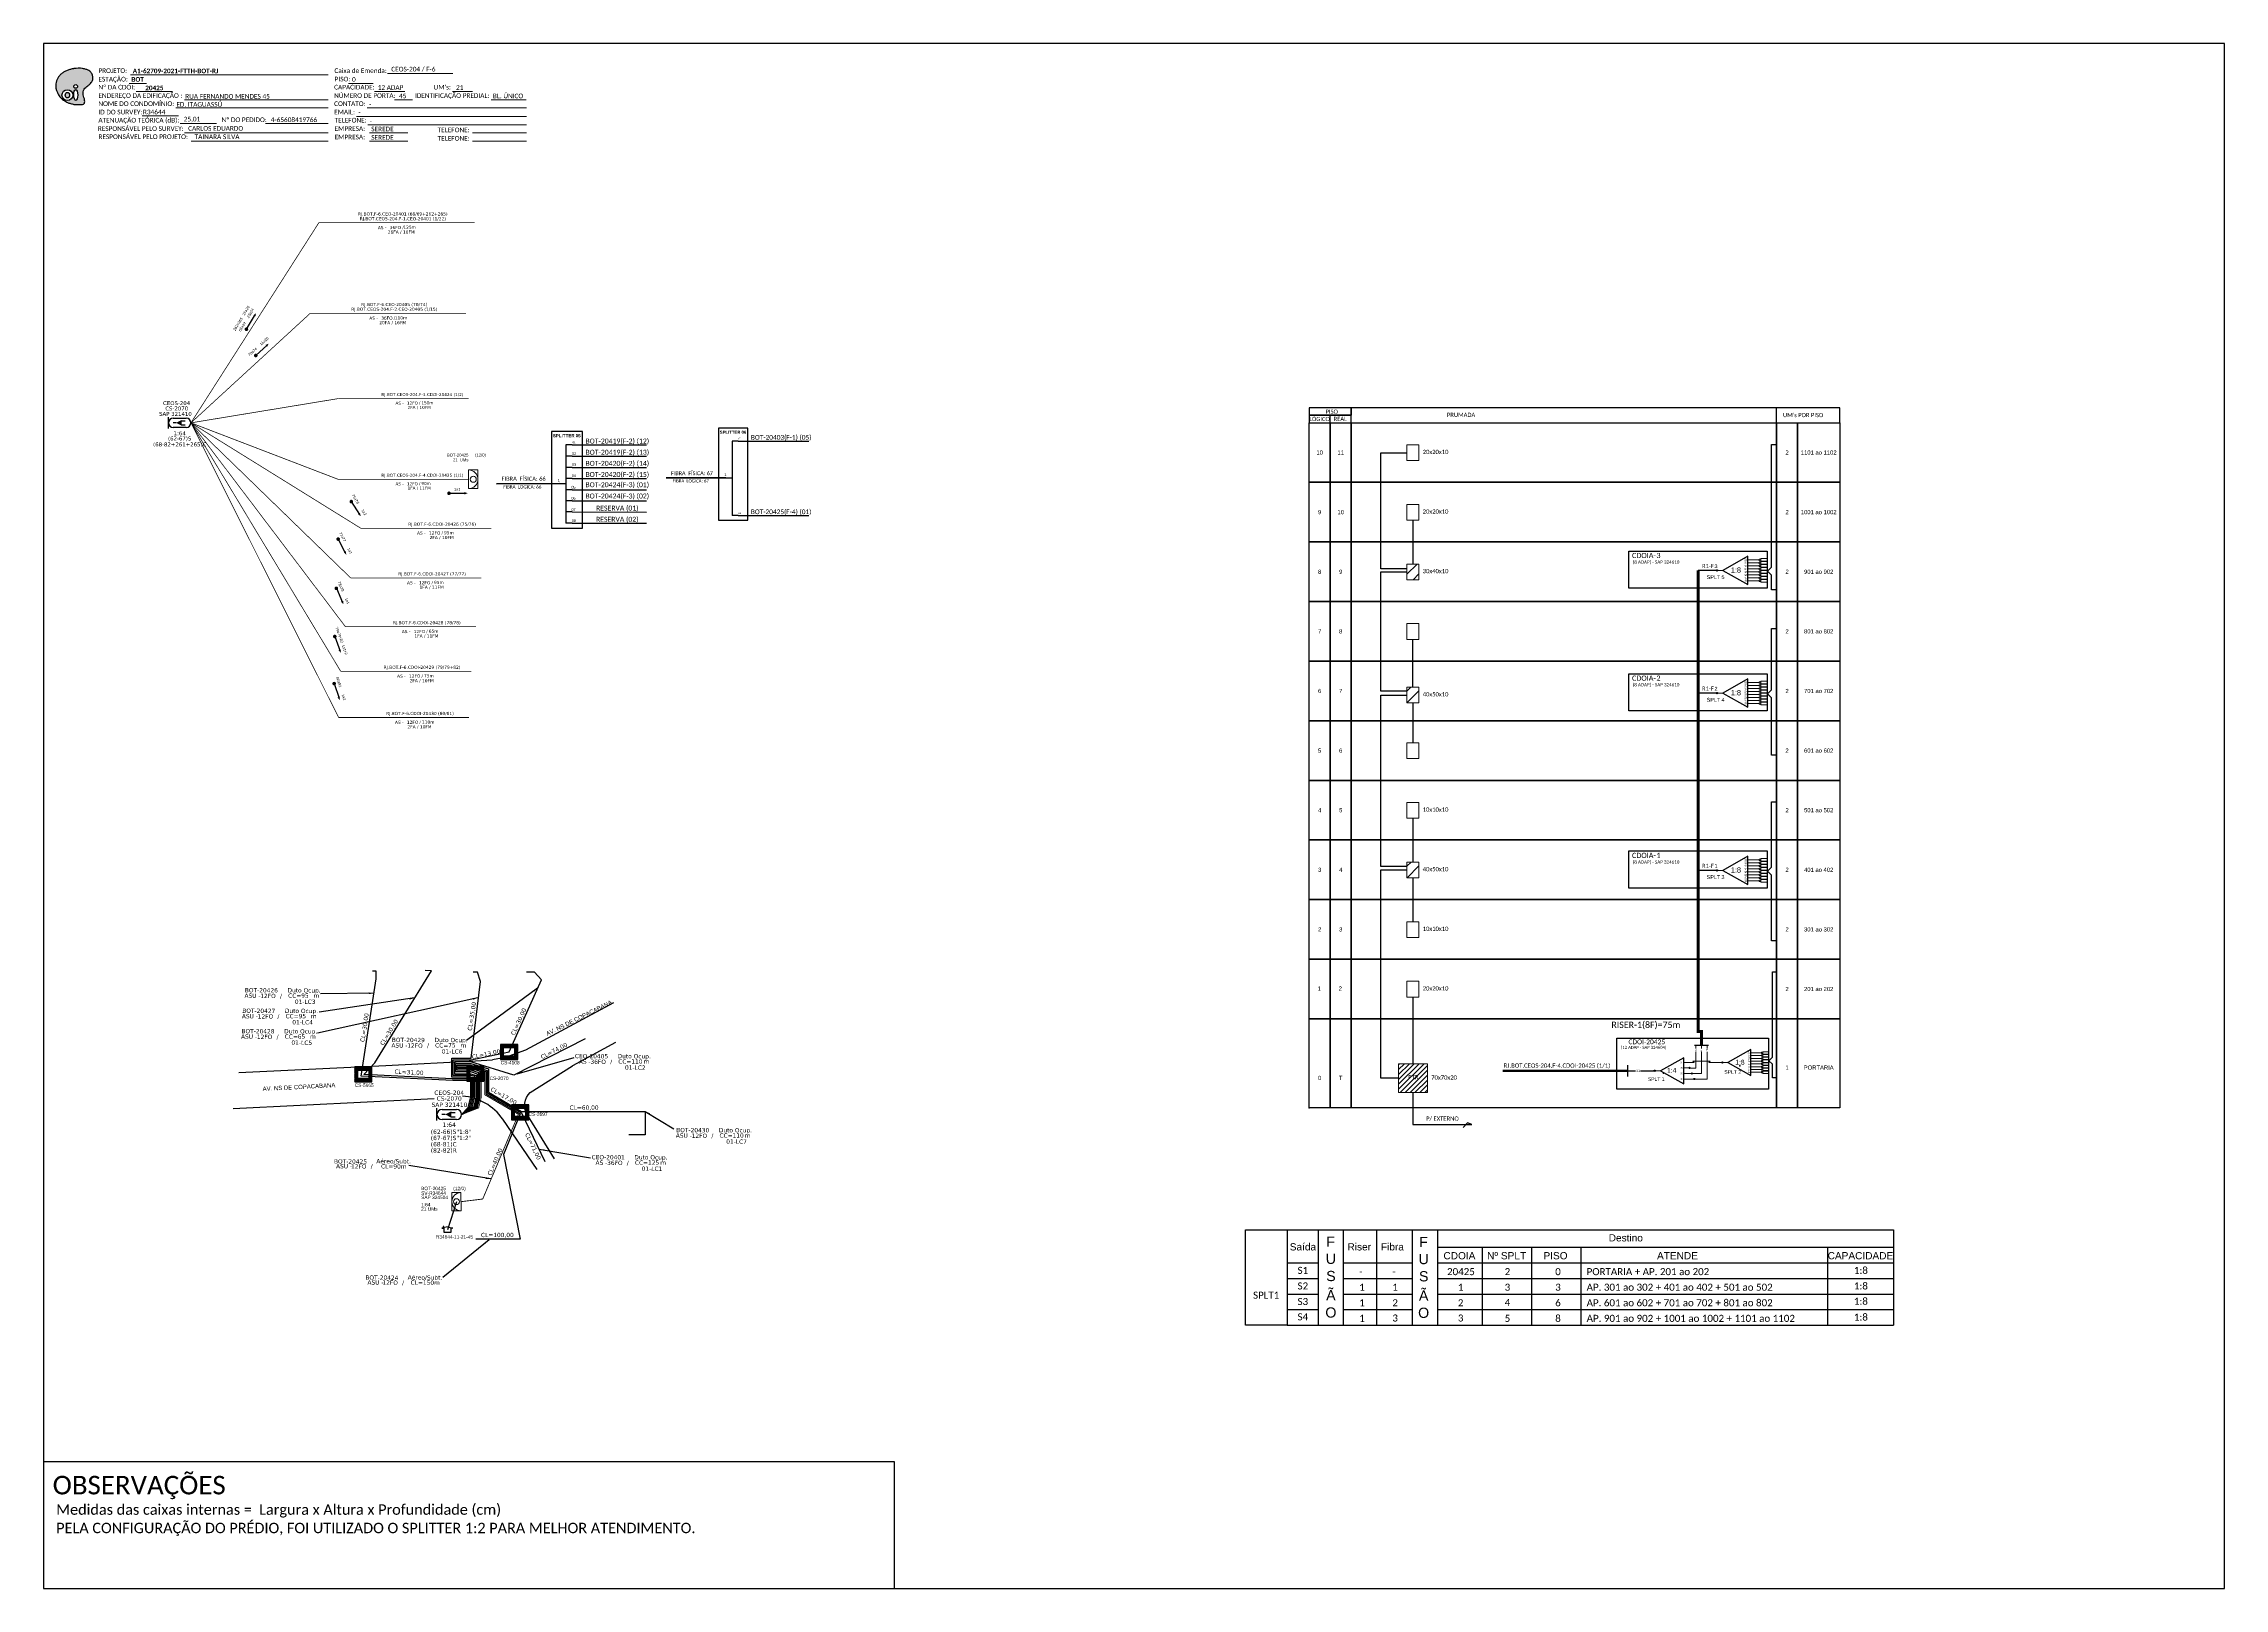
# Model space of a CAD drawing. Extents: x -89 to 749, y 705 to 1299.
import ezdxf
from ezdxf.enums import TextEntityAlignment as Align

# ---------------------------------------------------------------- set-up
doc = ezdxf.new("R2010")
doc.units = 0
for name, color, linetype in [('10.1-Caixas Subterrâneas', 5, 'Continuous'), ('20.4-CEOS', 1, 'Continuous'), ('CABO OPTICO EXISTENTE', 5, 'Continuous'), ('CAP a instalar', 1, 'Continuous'), ('celulas gpon', 7, 'Continuous'), ('label_cabos', 7, 'Continuous'), ('Legenda', 1, 'Continuous'), ('QUADRA', 7, 'Continuous'), ('Segmento de Logradouro Texto', 238, 'Continuous'), ('SETA', 7, 'Continuous'), ('Surveys Casinhas', 7, 'Continuous'), ('surveys legendas', 7, 'Continuous')]:
    doc.layers.add(name, color=color, linetype=linetype)
for name, color, linetype, lineweight in [("20.0-LEGENDA DOS CDO'S", 1, 'Continuous', 0), ('20.1-CDO_INTERIOR', 1, 'Continuous', 0), ('40.1-ETIQUETAS', 1, 'Continuous', 20)]:
    doc.layers.add(name, color=color, linetype=linetype, lineweight=lineweight)
doc.layers.add('EXTRA', color=50, linetype='Continuous', plot=False)
doc.styles.add('ARIAL', font='arial.ttf')
doc.styles.add('DIGICADE', font='arial.ttf')
doc.styles.add('siredit', font='verdana.ttf')
doc.styles.get("Standard").update_dxf_attribs({"font": 'arial.ttf'})
doc.styles.add('WMF-Calibri0', font='calibri.ttf')
doc.styles.add('WMF-Calibri1', font='calibrib.ttf')
doc.linetypes.add('FENCELINE1', pattern='A,0.25,-0.1,[133,ltypeshp.shx,S=0.1,R=0,X=-0.1,Y=0],-0.1,1', length=1.45)
doc.dimstyles.new('CC', dxfattribs={"dimtxt": 1, "dimasz": 2, "dimexe": 0.18, "dimexo": 0.0625, "dimgap": 0.09, "dimtad": 0, "dimdec": 0, "dimrnd": 1, "dimzin": 0, "dimdsep": 46, "dimtxsty": 'siredit', "dimblk": 'NONE', "dimcen": 0, "dimse1": 1, "dimse2": 1, "dimsd1": 1, "dimsd2": 1, "dimclrt": 7, "dimadec": 0, "dimazin": 0, "dimtfac": 1, "dimtdec": 0, "dimtofl": 0, "dimtmove": 0, "dimatfit": 3, "dimfxl": 0, "dimtolj": 1, "dimtzin": 0, "dimarcsym": 0})

# ---------------------------------------------------------------- blocks, each defined once
blk = doc.blocks.new('OI')
h = blk.add_hatch(color=40)
edge = h.paths.add_edge_path()
edge.add_spline(control_points=[(4.35, -0.67), (3.92, -0.99), (3.26, -1.5), (2.81, -2.59), (2.9, -3.5), (3.06, -4.27), (3.31, -4.85), (3.37, -5.39), (3.4, -5.88), (3.2, -6.4), (2.54, -6.61), (1.65, -6.63), (0.55, -6.67), (-0.56, -6.42), (-1.61, -6.14), (-2.77, -5.61), (-3.92, -4.77), (-4.89, -3.7), (-5.34, -2.65), (-5.6, -1.94), (-5.85, -0.96), (-5.71, 0.47), (-5.1, 2.02), (-4.14, 3.02), (-3.3, 3.61), (-2.37, 4.16), (-1.36, 4.44), (-0.56, 4.7), (0.79, 4.85), (2.24, 4.97), (3.79, 4.57), (4.67, 4.21), (5.44, 3.65), (5.76, 2.99), (6.03, 2.21), (6.01, 1.46), (5.72, 0.64), (5.31, 0.08), (4.88, -0.38), (4.51, -0.55), (4.35, -0.67)], knot_values=[0, 0, 0, 0, 1.60434, 2.417191, 3.427595, 4.282808, 4.776746, 5.304182, 5.888771, 6.258406, 6.858137, 7.79129, 8.986195, 10.124242, 11.187857, 12.242908, 13.953784, 15.414161, 16.515391, 17.349188, 17.675853, 19.552021, 21.515531, 22.568638, 23.63245, 24.621084, 25.782718, 26.745347, 27.142653, 29.870543, 31.004649, 31.921532, 32.709589, 33.801391, 34.042471, 35.192333, 35.971461, 36.628871, 37.254359, 37.836911, 37.836911, 37.836911, 37.836911], degree=3, periodic=0)
h.paths.add_polyline_path([(1.13, -0.87, -1), (-0.04, -0.87, -1)], flags=16)
edge = h.paths.add_edge_path(flags=16)
edge.add_ellipse((0.56, -3.59), major_axis=(-0.02, 1.71), ratio=0.361305, start_angle=0, end_angle=360)
h.paths.add_polyline_path([(-0.36, -3.62, -1), (-3.8, -3.62, -1)], flags=16)
edge = h.paths.add_edge_path(flags=0)
edge.add_ellipse((-2.08, -3.62), major_axis=(0, 0.885), ratio=0.758294, start_angle=0, end_angle=360)
at = {"color": 40}
for centre, radius in [((-2.08, -3.62), 1.72), ((0.54, -0.87), 0.587)]:
    blk.add_circle(centre, radius, dxfattribs=at)
blk.add_ellipse((-2.08, -3.62), major_axis=(0, 0.885), ratio=0.758294, start_param=-3.141592653589792, end_param=3.141592653589792, dxfattribs=at)
blk.add_ellipse((0.56, -3.59), major_axis=(-0.02, 1.71), ratio=0.361305, dxfattribs=at)
at = {"color": 40, "start_tangent": (-0.800898, -0.598801), "end_tangent": (-0.800898, -0.598801)}
blk.add_spline([(4.35, -0.67), (3.2, -1.78), (2.9, -2.54), (2.92, -3.55), (3.12, -4.38), (3.28, -4.85), (3.37, -5.37), (3.35, -5.95), (3.2, -6.29), (2.66, -6.55), (1.73, -6.63), (0.54, -6.62), (-0.58, -6.41), (-1.6, -6.11), (-2.56, -5.67), (-3.95, -4.67), (-4.89, -3.56), (-5.37, -2.56), (-5.64, -1.78), (-5.72, -1.46), (-5.63, 0.42), (-4.84, 2.22), (-4.13, 2.99), (-3.27, 3.62), (-2.4, 4.09), (-1.3, 4.47), (-0.37, 4.72), (0.02, 4.77), (2.75, 4.8), (3.85, 4.53), (4.69, 4.16), (5.31, 3.68), (5.85, 2.73), (5.93, 2.5), (5.94, 1.35), (5.67, 0.62), (5.29, 0.08), (4.84, -0.36), (4.35, -0.67)], degree=3, dxfattribs=at)
blk = doc.blocks.new('CARIMBO')
at = {"color": 7, "lineweight": 0}
for points in [[(134.48, -16.3), (159.61, -16.3)], [(35.15, -20.06), (41.7, -20.06)], [(35.66, -16.79), (111.64, -16.79)], [(37.81, -23.14), (51.75, -23.14)], [(119.43, -20.02), (128.92, -20.02)], [(129.48, -23.14), (141.1, -23.14)], [(159.42, -23.14), (167.09, -23.14)], [(40.13, -32.55), (54.07, -32.55)], [(52.97, -29.48), (111.64, -29.48)], [(56.38, -26.37), (111.64, -26.37)], [(122.56, -32.72), (187.83, -32.72)], [(126.6, -29.48), (187.83, -29.48)], [(137.07, -26.37), (144.01, -26.37)], [(174.24, -26.37), (187.8, -26.37)], [(54.67, -35.52), (68.61, -35.52)], [(56.38, -39.07), (111.64, -39.07)], [(126.84, -35.96), (187.83, -35.96)], [(127.45, -39.07), (142.25, -39.07)], [(167.06, -39.07), (187.83, -39.07)], [(58.87, -42.31), (111.64, -42.31)], [(127.45, -42.31), (142.25, -42.31)], [(167.06, -42.31), (187.83, -42.31)]]:
    blk.add_lwpolyline(points, dxfattribs=at)
at = {"color": 7, "xscale": 1.213923925163967, "yscale": 1.213923925163967, "zscale": 1.213923925163967, "rotation": 0.1532896023949059}
blk.add_blockref('OI', (13.86, -20.16), dxfattribs=at)
at = {"color": 7, "lineweight": 0, "style": 'WMF-Calibri0'}
for s, height, p in [('PROJETO:', 1.793, (23.26, -16.04)), ('Caixa de Emenda:', 1.7927, (114.02, -16.04)), ('ESTAÇÃO:', 1.793, (23.26, -19.32)), ('ENDEREÇO DA EDIFICAÇÃO :', 1.7927, (23.26, -25.63)), ('Nº DA CDOI:', 1.7927, (23.26, -22.39)), ('CAPACIDADE:', 1.7927, (113.91, -22.39)), ('NÚMERO DE PORTA:', 1.7927, (113.91, -25.63)), ('PISO:', 1.793, (114.09, -19.28)), ('IDENTIFICAÇÃO PREDIAL:', 1.7927, (144.99, -25.63)), ("UM's:", 1.793, (152.15, -22.39)), ('ATENUAÇÃO TEÓRICA (dB):', 1.7927, (23.26, -35.09)), ('NOME DO CONDOMÍNIO:', 1.7927, (23.26, -28.74)), ('ID DO SURVEY:', 1.7927, (23.26, -31.97)), ('CONTATO:', 1.793, (113.91, -28.74)), ('EMAIL:', 1.793, (113.91, -31.97)), ('TELEFONE:', 1.793, (114.09, -35.09)), ('RESPONSÁVEL PELO SURVEY:', 1.7927, (23.02, -38.32)), ('RESPONSÁVEL PELO PROJETO:', 1.7927, (23.26, -41.44)), ('EMPRESA:', 1.793, (114.09, -38.32)), ('EMPRESA:', 1.793, (114.09, -41.56)), ('TELEFONE:', 1.793, (153.7, -38.83)), ('TELEFONE:', 1.793, (153.7, -42.06))]:
    blk.add_text(s, height=height, dxfattribs=at).set_placement(p)
at = {"color": 7, "lineweight": 0, "flags": 8}
for tag, p, style in [('PROJ', (36.46, -16.13), 'WMF-Calibri1'), ('CEOS-XX', (135.87, -15.46), 'WMF-Calibri0'), ('EST', (35.94, -19.41), 'WMF-Calibri1'), ('LOGRADOURO', (56.65, -25.91), 'WMF-Calibri0'), ('PISO_PTR', (120.78, -19.42), 'WMF-Calibri0'), ('CAPAC.', (130.66, -22.52), 'WMF-Calibri0'), ('N°', (138.85, -25.77), 'WMF-Calibri0'), ("UC'S", (160.78, -22.54), 'WMF-Calibri0'), ('N°PREDIO', (174.94, -25.77), 'WMF-Calibri0'), ('_ID_', (40.39, -31.94), 'WMF-Calibri0'), ('NOME_DO_COND.', (53.23, -29.02), 'WMF-Calibri0'), ('O_POTEN', (56.06, -34.68), 'WMF-Calibri0'), ('EMAIL', (123.26, -32.12), 'WMF-Calibri0'), ('NOME_DO_CONTATO', (127.3, -28.89), 'WMF-Calibri0'), ('RES_SURVEY', (57.78, -38.23), 'WMF-Calibri0'), ('RES_PROJ', (60.27, -41.47), 'WMF-Calibri0'), ('TELEFONE', (127.55, -35.36), 'WMF-Calibri0'), ('EMP_RESP_SURVEY', (128.16, -38.47), 'WMF-Calibri0'), ('EMP_RESP_PROJ', (128.16, -41.71), 'WMF-Calibri0'), ('CONT_RESP_SURVEY', (167.76, -38.47), 'WMF-Calibri0'), ('CONT_RESP_PROJ', (167.76, -41.71), 'WMF-Calibri0')]:
    blk.add_attdef(tag, p, '', height=1.79, dxfattribs=dict(at, style=style))
at = {"color": 7, "lineweight": 0, "style": 'WMF-Calibri1', "flags": 8}
blk.add_attdef("N° CDO'S", text='', height=1.79, dxfattribs=at).set_placement((44.78, -22.68), align=Align.CENTER)
blk = doc.blocks.new('ETIQUETA_RS5F')
at = {"layer": '40.1-ETIQUETAS', "color": 0, "style": 'siredit'}
blk.add_text('/', height=1.5, dxfattribs=at).set_placement((1.6, -2), align=Align.MIDDLE_RIGHT)
for tag, p in [('ETIQUETA_R_SECUNDARIA', (1.2, 2.1)), ('ETIQUETA_R_PRIMARIA', (1.2, 4.1)), ('F_ATIVAS/F_MORTAS', (1.1, -4.2))]:
    blk.add_attdef(tag, text='', height=1.5, dxfattribs=at).set_placement(p, align=Align.MIDDLE_CENTER)
for tag, p in [('TIPO_CABO', (-6.6, -2.1)), ('CAP_CABO', (0.4, -2.1))]:
    blk.add_attdef(tag, text='', height=1.5, dxfattribs=at).set_placement(p, align=Align.MIDDLE_RIGHT)
for tag, p in [('FUSÃO_1', (0.8, -8.4)), ('FUSÃO_2', (0.8, -10.6)), ('FUSÃO_3', (0.8, -12.9)), ('FUSÃO_4', (0.8, -15.1)), ('FUSÃO_5', (0.8, -17.2))]:
    blk.add_attdef(tag, text='', height=1.5, dxfattribs=at).set_placement(p, align=Align.CENTER)
blk.add_attdef('METROS', text='', height=1.5, dxfattribs=at).set_placement((2.1, -2), align=Align.MIDDLE_LEFT)
blk = doc.blocks.new('CEOS_RP_CT_DRT')
at = {"layer": '20.4-CEOS', "color": 0}
for p, q in [((-4.54, 1.19), (-1.19, 1.19)), ((-1.19, -1.19), (-4.54, -1.19))]:
    blk.add_line(p, q, dxfattribs=at)
for points in [[(-5.73, -1.43), (-5.73, 1.44)], [(-3.79, 0), (-4.59, 0)], [(-2.47, 0.48), (-1.45, 0.48)], [(-2.47, -0.52), (-1.45, -0.52)]]:
    blk.add_lwpolyline(points, dxfattribs=at)
blk.add_lwpolyline([(-3.79, 0, 0, 1.47, 0), (-2.41, 0, 1.47, 1.47, 0)], format="xyseb", dxfattribs=at)
for centre, start, end in [((-4.54, 0), 90, 270), ((-1.19, 0), 270, 90)]:
    blk.add_arc(centre, 1.19, start, end, dxfattribs=at)
at = {"layer": '20.4-CEOS', "color": 7, "style": 'siredit'}
for tag, p in [('Nº_DA_CEOS', (-2.86, 5.6)), ('LOCAL', (-2.86, 4.24)), ('SAP', (-2.86, 2.78)), ('RACIO_SPLITAGEM', (-2.86, -1.88)), ('FIBRAS_SPLITTER', (-2.86, -3.58)), ('FIBRAS_TOP_C', (-2.86, -5.08)), ('RESERVA_FINAIS', (-2.86, -6.39))]:
    blk.add_attdef(tag, text='', height=1.01, dxfattribs=at).set_placement(p, align=Align.TOP_CENTER)
blk = doc.blocks.new('*X58')
at = {"color": 0, "linetype": 'Continuous'}
for p, q in [((-1.25, 0.34099), (-0.49099, 1.1)), ((-1.25, 0.517767), (-0.667767, 1.1)), ((-1.25, 0.694544), (-0.844544, 1.1)), ((-1.25, 0.87132), (-1.02132, 1.1)), ((-1.25, 1.048097), (-1.198097, 1.1)), ((-1.25, 0.164214), (-0.8035, 0.610714)), ((-1.25, -0.012563), (-0.8035, 0.433937)), ((-1.25, -0.18934), (-0.8035, 0.25716)), ((-1.25, -0.366117), (-0.8035, 0.080383)), ((-0.789214, 0.625), (-0.314214, 1.1)), ((-0.612437, 0.625), (-0.137437, 1.1)), ((-0.43566, 0.625), (0.03934, 1.1)), ((-0.258883, 0.625), (0.216117, 1.1)), ((-0.082107, 0.625), (0.392893, 1.1)), ((0.09467, 0.625), (0.56967, 1.1)), ((0.271447, 0.625), (0.746447, 1.1)), ((0.448223, 0.625), (0.923223, 1.1)), ((0.625, 0.625), (1.1, 1.1)), ((0.801777, 0.625), (1.25, 1.073223)), ((0.8035, 0.449947), (1.25, 0.896447)), ((0.8035, 0.27317), (1.25, 0.71967)), ((0.8035, 0.096393), (1.25, 0.542893)), ((0.8035, -0.080383), (1.25, 0.366117)), ((0.8035, -0.25716), (1.25, 0.18934)), ((0.8035, -0.433937), (1.25, 0.012563)), ((-1.25, -0.542893), (-0.8035, -0.096393)), ((-1.25, -0.71967), (-0.8035, -0.27317)), ((-1.25, -0.896447), (-0.8035, -0.449947)), ((-1.25, -1.073223), (-0.801777, -0.625)), ((-1.1, -1.1), (-0.625, -0.625)), ((-0.923223, -1.1), (-0.448223, -0.625)), ((-0.746447, -1.1), (-0.271447, -0.625)), ((-0.56967, -1.1), (-0.09467, -0.625)), ((-0.392893, -1.1), (0.082107, -0.625)), ((-0.216117, -1.1), (0.258883, -0.625)), ((-0.03934, -1.1), (0.43566, -0.625)), ((0.137437, -1.1), (0.612437, -0.625)), ((0.314214, -1.1), (0.789214, -0.625)), ((0.49099, -1.1), (1.25, -0.34099)), ((0.667767, -1.1), (1.25, -0.517767)), ((0.8035, -0.610714), (1.25, -0.164214)), ((0.844544, -1.1), (1.25, -0.694544)), ((1.02132, -1.1), (1.25, -0.87132)), ((1.198097, -1.1), (1.25, -1.048097))]:
    blk.add_line(p, q, dxfattribs=at)
blk = doc.blocks.new('MANHOLE_MQ')
at = {"color": 0, "linetype": 'Continuous'}
for p, q in [((0.0000062, 0.0000057), (-0.0000063, 0.0000057)), ((-0.0000063, 0.0000057), (-0.0000063, -0.0000053)), ((-0.000004, 0.0000033), (0.000004, 0.0000033)), ((-0.000004, -0.0000029), (-0.000004, 0.0000033)), ((0.000004, 0.0000033), (0.000004, -0.0000029)), ((0.0000062, -0.0000053), (0.0000062, 0.0000057)), ((-0.0000063, -0.0000053), (0.0000062, -0.0000053)), ((0.000004, -0.0000029), (-0.000004, -0.0000029)), ((0.000004, -0.0000029), (0.000004, -0.0000029))]:
    blk.add_line(p, q, dxfattribs=at)
at = {"color": 0, "linetype": 'Continuous', "xscale": 5e-06, "yscale": 5e-06, "zscale": 1e-05}
blk.add_blockref('*X58', (0, 0.0000002), dxfattribs=at)
blk = doc.blocks.new('Inst CB DT OCUP CFOA-SM-AS-80-TS-36')
at = {"layer": 'label_cabos', "color": 0, "style": 'siredit'}
for tag, flags, p in [('ID_ATIVIDADE', 3, (1.31, 2.67)), ('FATOR', 1, (11.56, 2.55))]:
    blk.add_attdef(tag, text='', height=1, rotation=359.69, dxfattribs=dict(at, flags=flags)).set_placement(p, align=Align.MIDDLE_CENTER)
for tag, p in [('TIPO_CABO', (1.76, 0)), ('DESTINO_CABO', (3.13, 1.26)), ('CABO', (4.69, -0.05)), ('/', (7.71, -0.05)), ('LANCE', (10.91, 0)), ('TIPO_CABO', (13.11, 1.24)), ('UND', (15.96, 0)), ('FID', (13.15, -1.41))]:
    blk.add_attdef(tag, text='', height=1, rotation=359.69, dxfattribs=at).set_placement(p, align=Align.MIDDLE_CENTER)
blk.add_attdef('QTDE', (12.43, -0.47), '', height=1, rotation=359.69, dxfattribs=at)
blk = doc.blocks.new('_None')
blk = doc.blocks.new('LEGENDA DOS CABOS')
at = {"layer": 'EXTRA', "color": 0, "style": 'siredit'}
for tag, p in [('ID', (4.6, 0.97)), ('XX', (9.03, 0.97))]:
    blk.add_attdef(tag, text='', height=0.48, rotation=359.69, dxfattribs=at).set_placement(p, align=Align.MIDDLE_CENTER)
at = {"layer": 'Legenda', "color": 0, "style": 'siredit'}
for tag, p in [('TIPO_CABO', (1.31, 0)), ('CABO', (4.69, -0.05)), ('/', (6.81, -0.05)), ('METROS', (10.03, -0.05))]:
    blk.add_attdef(tag, text='', height=0.8, rotation=359.69, dxfattribs=at).set_placement(p, align=Align.MIDDLE_CENTER)
blk = doc.blocks.new('Inst CB DT OCUP CFOA-SM-ASU-120-S-12')
at = {"layer": 'label_cabos', "color": 0, "style": 'siredit'}
for tag, flags, p in [('ID_ATIVIDADE', 3, (1.31, 2.67)), ('FATOR', 1, (11.56, 2.55))]:
    blk.add_attdef(tag, text='', height=1, rotation=359.69, dxfattribs=dict(at, flags=flags)).set_placement(p, align=Align.MIDDLE_CENTER)
for tag, p in [('TIPO_CABO', (1.26, 0)), ('DESTINO_CABO', (3.13, 1.26)), ('CABO', (4.69, -0.05)), ('/', (7.71, -0.05)), ('LANCE', (10.91, 0)), ('TIPO_CABO', (13.11, 1.24)), ('UND', (15.96, 0)), ('FID', (13.15, -1.41))]:
    blk.add_attdef(tag, text='', height=1, rotation=359.69, dxfattribs=at).set_placement(p, align=Align.MIDDLE_CENTER)
blk.add_attdef('QTDE', (12.43, -0.47), '', height=1, rotation=359.69, dxfattribs=at)
blk = doc.blocks.new('*U65')
at = {"layer": '20.4-CEOS', "color": 7, "style": 'siredit'}
for tag, p in [('FIBRAS_SPLITTER', (0, 0)), ('FIBRAS_TOP_C', (0, -4.13)), ('RESERVA_FINAIS', (0, -5.46))]:
    blk.add_attdef(tag, p, '', height=1.01, dxfattribs=at)
for tag, p, flags in [('QTDE', (0, -9.4), 1), ('ID_ATIVIDADE', (0, -6.77), 3), ('FATOR', (0, -8.09), 1), ('FID', (0, -10.71), 1)]:
    blk.add_attdef(tag, p, '', height=1.01, dxfattribs=dict(at, flags=flags))
blk = doc.blocks.new('*U67')
at = {"layer": '20.4-CEOS', "color": 7, "style": 'siredit'}
blk.add_attdef('FIBRAS_SPLITTER', (0, 0), '', height=1.01, dxfattribs=at)
for tag, p, flags in [('QTDE', (0, -4.11), 1), ('ID_ATIVIDADE', (0, -1.48), 3), ('FATOR', (0, -2.79), 1), ('FID', (0, -5.42), 1)]:
    blk.add_attdef(tag, p, '', height=1.01, dxfattribs=dict(at, flags=flags))
blk = doc.blocks.new('SPLT_1-8_SC-APC')
at = {"color": 1, "lineweight": 0}
blk.add_lwpolyline([(-17.04, -7.55), (-19.26, -7.55)], dxfattribs=at)
at = {"color": 1}
blk.add_lwpolyline([(-7.37, -2.1), (-17.04, -7.55), (-7.37, -13), (-7.37, -2.1)], dxfattribs=at)
at = {"color": 3, "lineweight": 0}
for points in [[(-2.99, -3.51), (-7.37, -3.51)], [(-7.37, -4.66), (-2.99, -4.66)], [(-7.37, -5.82), (-2.99, -5.82)], [(-7.37, -6.97), (-2.99, -6.97)], [(-7.37, -8.12), (-2.99, -8.12)], [(-2.41, -3.02), (-2.41, -4)], [(-2.41, -3.02), (0, -3.02)], [(-2.41, -4), (0, -4)], [(-2.41, -4.17), (-2.41, -5.16)], [(-2.41, -4.17), (0, -4.17)], [(-2.41, -5.16), (0, -5.16)], [(-2.41, -5.32), (-2.41, -6.31)], [(-2.41, -5.32), (0, -5.32)], [(-2.41, -6.31), (0, -6.31)], [(-2.41, -6.48), (-2.41, -7.46)], [(-2.41, -6.48), (0, -6.48)], [(-2.41, -7.46), (0, -7.46)], [(-2.41, -7.63), (-2.41, -8.62)], [(-2.41, -7.63), (0, -7.63)], [(-7.37, -9.28), (-2.99, -9.28)], [(-7.37, -10.43), (-2.99, -10.43)], [(-7.37, -11.58), (-2.99, -11.58)], [(-2.41, -8.62), (0, -8.62)], [(-2.41, -8.78), (-2.41, -9.77)], [(-2.41, -8.78), (0, -8.78)], [(-2.41, -9.77), (0, -9.77)], [(-2.41, -9.94), (-2.41, -10.92)], [(-2.41, -9.94), (0, -9.94)], [(-2.41, -10.92), (0, -10.92)], [(-2.41, -11.09), (-2.41, -12.08)], [(-2.41, -11.09), (0, -11.09)], [(-2.41, -12.08), (0, -12.08)]]:
    blk.add_lwpolyline(points, dxfattribs=at)
for points in [[(-2.99, -3.22), (-2.41, -3.22), (-2.41, -3.8), (-2.99, -3.8)], [(-2.99, -4.38), (-2.41, -4.38), (-2.41, -4.95), (-2.99, -4.95)], [(-2.99, -5.53), (-2.41, -5.53), (-2.41, -6.1), (-2.99, -6.1)], [(-2.99, -6.68), (-2.41, -6.68), (-2.41, -7.26), (-2.99, -7.26)], [(-2.99, -7.84), (-2.41, -7.84), (-2.41, -8.41), (-2.99, -8.41)], [(-2.99, -8.99), (-2.41, -8.99), (-2.41, -9.56), (-2.99, -9.56)], [(-2.99, -10.14), (-2.41, -10.14), (-2.41, -10.72), (-2.99, -10.72)], [(-2.99, -11.3), (-2.41, -11.3), (-2.41, -11.87), (-2.99, -11.87)]]:
    blk.add_lwpolyline(points, close=True, dxfattribs=at)
at = {"color": 1, "style": 'ARIAL'}
for s, height, p in [('1:8', 2, (-13.91, -8.4)), ('S1', 0.75, (-8.74, -3.78)), ('S2', 0.75, (-8.74, -4.97)), ('S3', 0.75, (-8.74, -6.18)), ('S4', 0.75, (-8.74, -7.36)), ('S5', 0.75, (-8.74, -8.57)), ('S6', 0.75, (-8.74, -9.69)), ('S7', 0.75, (-8.74, -10.78)), ('S8', 0.75, (-8.74, -11.9))]:
    blk.add_text(s, height=height, dxfattribs=at).set_placement(p)
blk = doc.blocks.new('SPLITTER_')
blk.add_point((0, 0))
at = {"style": 'ARIAL', "flags": 4}
blk.add_attdef('SPLT', (0, -3.26), '', height=1.5, dxfattribs=at)

msp = doc.modelspace()

# ---------------------------------------------------------------- hatches: boundary and pattern name
h = msp.add_hatch()
h.set_pattern_fill('ANSI31', color=1, style=0)
h.paths.add_polyline_path([(439.55, 1098.9), (434.91, 1098.9), (434.91, 1092.86), (439.55, 1092.86)])
h.paths.add_polyline_path([(439.55, 1051.54), (434.91, 1051.54), (434.91, 1045.5), (439.55, 1045.5)])
h.paths.add_polyline_path([(439.55, 984.29), (434.91, 984.29), (434.91, 978.26), (439.55, 978.26)])
h = msp.add_hatch(color=3)
h.dxf.hatch_style = 1
edge = h.paths.add_edge_path()
edge.add_arc((554.13, 1096.46), 0.256, 0, 360)
h = msp.add_hatch(color=3)
h.dxf.hatch_style = 1
edge = h.paths.add_edge_path()
edge.add_arc((554.13, 1049.3), 0.256, 0, 360)
h = msp.add_hatch(color=3)
h.dxf.hatch_style = 1
edge = h.paths.add_edge_path()
edge.add_arc((554.13, 981.13), 0.256, 0, 360)
h = msp.add_hatch()
h.set_pattern_fill('ANSI31', color=1, scale=0.42)
h.set_pattern_definition([(45, (-111.9279, 2776.6621), (-0.9429269, 0.9429269), [])])
h.paths.add_polyline_path([(442.76, 895.72), (442.76, 906.78), (431.7, 906.78), (431.7, 895.72)])
h.paths.add_polyline_path([(435.01, 900.36), (439.77, 900.36), (439.77, 902.79), (435.01, 902.79)], flags=24)
h = msp.add_hatch(color=3)
h.dxf.hatch_style = 1
edge = h.paths.add_edge_path()
edge.add_arc((556.21, 907.22), 0.236, 0, 360)
h = msp.add_hatch(color=3)
h.dxf.hatch_style = 1
edge = h.paths.add_edge_path()
edge.add_arc((530.19, 904.06), 0.236, 0, 360)
h = msp.add_hatch(color=3)
h.dxf.hatch_style = 1
edge = h.paths.add_edge_path()
edge.add_arc((543.58, 905.15), 0.236, 0, 360)
h = msp.add_hatch(color=3)
h.dxf.hatch_style = 1
edge = h.paths.add_edge_path()
edge.add_arc((544.49, 903.01), 0.236, 0, 360)
h = msp.add_hatch(color=3)
h.dxf.hatch_style = 1
edge = h.paths.add_edge_path()
edge.add_arc((545.41, 900.89), 0.236, 0, 360)

# ---------------------------------------------------------------- linework, layer by layer
at = {"color": 7, "linetype": 'Continuous'}
for p, q in [((111.44, 1144.71), (111.44, 1114.62)), ((113.87, 1144.71), (111.44, 1144.71)), ((175.39, 1146.2), (175.39, 1117.57)), ((177.71, 1146.2), (175.39, 1146.2)), ((113.87, 1140.35), (111.44, 1140.35)), ((113.87, 1136.06), (111.44, 1136.06)), ((172.99, 1132.08), (175.38, 1132.08)), ((108.91, 1129.86), (111.43, 1129.86)), ((113.87, 1131.75), (111.44, 1131.75)), ((113.87, 1127.48), (111.44, 1127.48)), ((113.87, 1123.21), (111.44, 1123.21)), ((113.87, 1118.92), (111.44, 1118.92)), ((177.71, 1117.57), (175.39, 1117.57)), ((113.87, 1114.62), (111.44, 1114.62))]:
    msp.add_line(p, q, dxfattribs=at)
at = {"color": 10, "linetype": 'Continuous'}
for p, q in [((113.87, 1144.71), (142.54, 1144.7)), ((177.71, 1146.2), (204.99, 1146.19)), ((113.87, 1140.35), (142.54, 1140.34)), ((113.87, 1136.06), (142.54, 1136.05)), ((113.87, 1131.75), (142.54, 1131.74)), ((113.87, 1127.49), (142.54, 1127.48)), ((113.87, 1123.21), (142.54, 1123.2)), ((113.87, 1118.92), (142.54, 1118.91)), ((177.71, 1117.57), (204.99, 1117.56)), ((113.87, 1114.62), (142.54, 1114.61))]:
    msp.add_line(p, q, dxfattribs=at)
at = {"color": 1, "linetype": 'Continuous', "lineweight": 60}
for p, q in [((172.99, 1132.08), (150.05, 1132)), ((108.91, 1129.86), (84.81, 1129.78))]:
    msp.add_line(p, q, dxfattribs=at)
at = {"color": 7}
for p, q in [((372.78, 842.84), (621.96, 842.84)), ((372.78, 806.25), (372.78, 842.84)), ((388.87, 842.84), (388.87, 806.25)), ((400.75, 842.84), (400.75, 806.25)), ((410.52, 806.25), (410.52, 842.84)), ((423.27, 842.84), (423.27, 806.25)), ((436.87, 842.84), (436.87, 806.25)), ((446.65, 842.84), (446.65, 806.25)), ((621.96, 842.84), (621.96, 806.25)), ((388.87, 830.2), (400.75, 830.2)), ((410.52, 830.2), (436.87, 830.2)), ((446.65, 836.18), (621.96, 836.18)), ((446.65, 830.2), (621.96, 830.2)), ((463.85, 836.18), (463.85, 806.25)), ((482.82, 836.18), (482.82, 806.25)), ((501.74, 836.18), (501.74, 806.25)), ((596.63, 836.18), (596.63, 806.25)), ((388.87, 824.21), (400.75, 824.21)), ((410.52, 824.21), (436.87, 824.21)), ((446.65, 824.21), (621.96, 824.21)), ((388.87, 818.22), (400.75, 818.22)), ((410.52, 818.22), (436.87, 818.22)), ((446.65, 818.22), (621.96, 818.22)), ((388.87, 812.24), (400.75, 812.24)), ((388.87, 806.25), (400.75, 806.25)), ((410.52, 812.24), (436.87, 812.24)), ((410.52, 806.25), (436.87, 806.25)), ((446.65, 812.24), (621.96, 812.24)), ((446.65, 806.25), (621.96, 806.25))]:
    msp.add_line(p, q, dxfattribs=at)
for points in [[(-89.32, 705.02), (749.25, 705.02), (749.25, 1299.02), (-89.32, 1299.02), (-89.32, 705.02)], [(413.51, 1153.25), (601.37, 1153.25), (601.37, 1159), (413.51, 1159), (413.51, 1159), (413.51, 1156.12)], [(577.05, 1153.25), (577.05, 1159)], [(405.41, 1153.25), (405.41, 1156.12)]]:
    msp.add_lwpolyline(points)
at = {"color": 7, "lineweight": 0}
for points in [[(-4.01, 1268.26), (20.14, 1268.26)], [(541.38, 907.22), (545.3, 907.22)], [(545.3, 907.22), (544.79, 907.79), (548.18, 907.79)], [(551.06, 907.22), (551.58, 907.79), (548.18, 907.79)], [(551.06, 907.22), (555.98, 907.22)], [(541.38, 905.15), (543.58, 905.15)], [(541.38, 903.01), (544.49, 903.01)], [(541.38, 900.89), (545.41, 900.89)]]:
    msp.add_lwpolyline(points, dxfattribs=at)
at = {"color": 7, "const_width": 0.692}
for points in [[(-11.52, 1188.9, 1), (-11.16, 1189.49, 1)], [(28.81, 1123.22, 1), (29.19, 1122.64, 1)], [(23.79, 1108.8, 1), (24.11, 1108.19, 1)], [(23.12, 1089.89, 1), (23.39, 1089.26, 1)], [(22.52, 1071.37, 1), (22.75, 1070.72, 1)], [(22.3, 1053.25, 1), (22.52, 1052.6, 1)]]:
    msp.add_lwpolyline(points, format="xyb", close=True, dxfattribs=at)
for points, const_width in [([(-7.99, 1178.86, 1), (-7.48, 1179.33, 1)], 0.692), ([(66.21, 1126.13, 1), (66.9, 1126.13, 1)], 0.693)]:
    msp.add_lwpolyline(points, format="xyb", close=True, dxfattribs=dict(const_width=const_width))
for points in [[(397.31, 1156.12), (413.51, 1156.12), (413.51, 1159), (397.31, 1159)], [(397.31, 1153.25), (413.51, 1153.25), (413.51, 1156.12), (397.31, 1156.12)]]:
    msp.add_lwpolyline(points, close=True)
at = {"color": 7}
for points in [[(105.92, 1112.69), (117.89, 1112.69), (117.89, 1149.86), (105.92, 1149.86)], [(170.14, 1115.74), (181.53, 1115.74), (181.53, 1151.11), (170.14, 1151.11)], [(397.31, 1153.25), (405.41, 1153.25), (405.41, 1130.33), (397.31, 1130.33)], [(405.41, 1153.25), (413.51, 1153.25), (413.51, 1130.33), (405.41, 1130.33)], [(413.51, 1153.25), (577.05, 1153.25), (577.05, 1130.33), (413.51, 1130.33)], [(577.05, 1153.25), (585.15, 1153.25), (585.15, 1130.33), (577.05, 1130.33)], [(585.15, 1153.25), (601.35, 1153.25), (601.35, 1130.33), (585.15, 1130.33)], [(397.31, 1130.33), (405.41, 1130.33), (405.41, 1107.4), (397.31, 1107.4)], [(405.41, 1130.33), (413.51, 1130.33), (413.51, 1107.4), (405.41, 1107.4)], [(413.51, 1130.33), (577.05, 1130.33), (577.05, 1107.4), (413.51, 1107.4)], [(577.05, 1130.33), (585.15, 1130.33), (585.15, 1107.4), (577.05, 1107.4)], [(585.15, 1130.33), (601.35, 1130.33), (601.35, 1107.4), (585.15, 1107.4)], [(397.31, 1107.4), (405.41, 1107.4), (405.41, 1084.48), (397.31, 1084.48)], [(405.41, 1107.4), (413.51, 1107.4), (413.51, 1084.48), (405.41, 1084.48)], [(413.51, 1107.4), (577.05, 1107.4), (577.05, 1084.48), (413.51, 1084.48)], [(577.05, 1107.4), (585.15, 1107.4), (585.15, 1084.48), (577.05, 1084.48)], [(585.15, 1107.4), (601.35, 1107.4), (601.35, 1084.48), (585.15, 1084.48)], [(397.31, 1084.48), (405.41, 1084.48), (405.41, 1061.56), (397.31, 1061.56)], [(405.41, 1084.48), (413.51, 1084.48), (413.51, 1061.56), (405.41, 1061.56)], [(413.51, 1084.48), (577.05, 1084.48), (577.05, 1061.56), (413.51, 1061.56)], [(577.05, 1084.48), (585.15, 1084.48), (585.15, 1061.56), (577.05, 1061.56)], [(585.15, 1084.48), (601.35, 1084.48), (601.35, 1061.56), (585.15, 1061.56)], [(397.31, 1061.56), (405.41, 1061.56), (405.41, 1038.64), (397.31, 1038.64)], [(405.41, 1061.56), (413.51, 1061.56), (413.51, 1038.64), (405.41, 1038.64)], [(413.51, 1061.56), (577.05, 1061.56), (577.05, 1038.64), (413.51, 1038.64)], [(577.05, 1061.56), (585.15, 1061.56), (585.15, 1038.64), (577.05, 1038.64)], [(585.15, 1061.56), (601.35, 1061.56), (601.35, 1038.64), (585.15, 1038.64)], [(397.31, 1038.64), (405.41, 1038.64), (405.41, 1015.72), (397.31, 1015.72)], [(405.41, 1038.64), (413.51, 1038.64), (413.51, 1015.72), (405.41, 1015.72)], [(413.51, 1038.64), (577.05, 1038.64), (577.05, 1015.72), (413.51, 1015.72)], [(577.05, 1038.64), (585.15, 1038.64), (585.15, 1015.72), (577.05, 1015.72)], [(585.15, 1038.64), (601.35, 1038.64), (601.35, 1015.72), (585.15, 1015.72)], [(397.31, 1015.72), (405.41, 1015.72), (405.41, 992.8), (397.31, 992.8)], [(405.41, 1015.72), (413.51, 1015.72), (413.51, 992.8), (405.41, 992.8)], [(413.51, 1015.72), (577.05, 1015.72), (577.05, 992.8), (413.51, 992.8)], [(577.05, 1015.72), (585.15, 1015.72), (585.15, 992.8), (577.05, 992.8)], [(585.15, 1015.72), (601.35, 1015.72), (601.35, 992.8), (585.15, 992.8)], [(397.31, 992.8), (405.41, 992.8), (405.41, 969.88), (397.31, 969.88)], [(405.41, 992.8), (413.51, 992.8), (413.51, 969.88), (405.41, 969.88)], [(413.51, 992.8), (577.05, 992.8), (577.05, 969.88), (413.51, 969.88)], [(577.05, 992.8), (585.15, 992.8), (585.15, 969.88), (577.05, 969.88)], [(585.15, 992.8), (601.35, 992.8), (601.35, 969.88), (585.15, 969.88)], [(397.31, 969.88), (405.41, 969.88), (405.41, 946.96), (397.31, 946.96)], [(405.41, 969.88), (413.51, 969.88), (413.51, 946.96), (405.41, 946.96)], [(413.51, 969.88), (577.05, 969.88), (577.05, 946.96), (413.51, 946.96)], [(577.05, 969.88), (585.15, 969.88), (585.15, 946.96), (577.05, 946.96)], [(585.15, 969.88), (601.35, 969.88), (601.35, 946.96), (585.15, 946.96)], [(397.31, 946.96), (405.41, 946.96), (405.41, 924.04), (397.31, 924.04)], [(405.41, 946.96), (413.51, 946.96), (413.51, 924.04), (405.41, 924.04)], [(413.51, 946.96), (577.05, 946.96), (577.05, 924.04), (413.51, 924.04)], [(577.05, 946.96), (585.15, 946.96), (585.15, 924.04), (577.05, 924.04)], [(585.15, 946.96), (601.35, 946.96), (601.35, 924.04), (585.15, 924.04)], [(397.31, 924.04), (405.41, 924.04), (405.41, 889.86), (397.31, 889.86)], [(405.41, 924.04), (413.51, 924.04), (413.51, 889.86), (405.41, 889.86)], [(413.51, 924.04), (577.05, 924.04), (577.05, 889.86), (413.51, 889.86)], [(577.05, 924.04), (585.15, 924.04), (585.15, 889.86), (577.05, 889.86)], [(585.15, 924.04), (601.35, 924.04), (601.35, 889.86), (585.15, 889.86)]]:
    msp.add_lwpolyline(points, close=True, dxfattribs=at)
at = {"color": 3}
for points in [[(434.91, 1097.01), (424.88, 1097.01), (424.88, 1141.72), (434.91, 1141.72)], [(577.05, 1088.98), (575.1, 1088.98), (575.1, 1094.65), (573.54, 1096.15), (575.1, 1097.66), (575.1, 1144.9), (577.05, 1144.9)], [(437.23, 1115.78), (437.23, 1098.9)], [(434.91, 1050.05), (424.88, 1050.05), (424.88, 1095.88), (434.91, 1095.88)], [(577.05, 1025.45), (575.1, 1025.45), (575.1, 1047.49), (573.54, 1049), (575.1, 1050.5), (575.1, 1074.17), (577.05, 1074.17)], [(437.23, 1051.54), (437.23, 1069.94)], [(434.91, 982.62), (424.88, 982.62), (424.88, 1048.52), (434.91, 1048.52)], [(437.23, 1045.5), (437.23, 1030.13)], [(577.05, 953.99), (575.1, 953.99), (575.1, 979.32), (573.54, 980.83), (575.1, 982.33), (575.1, 1007.53), (577.05, 1007.53)], [(437.23, 1001.18), (437.23, 984.29)], [(431.7, 901.25), (424.88, 901.25), (424.88, 981.28), (434.91, 981.28)], [(437.23, 978.26), (437.23, 961.37)], [(577.05, 901.33), (575.53, 901.33), (575.52, 906.54), (574.08, 907.93), (575.52, 909.32), (575.52, 942.07), (577.05, 942.07)], [(437.23, 932.42), (437.23, 906.78)], [(519.91, 904.06), (522.82, 904.06)], [(524.73, 904.06), (530.19, 904.06)]]:
    msp.add_lwpolyline(points, dxfattribs=at)
at = {"color": 0, "lineweight": 0}
for points in [[(434.91, 1144.74), (439.55, 1144.74), (439.55, 1138.7), (434.91, 1138.7)], [(434.91, 1121.82), (439.55, 1121.82), (439.55, 1115.78), (434.91, 1115.78)], [(434.91, 1075.98), (439.55, 1075.98), (439.55, 1069.94), (434.91, 1069.94)], [(434.91, 1030.13), (439.55, 1030.13), (439.55, 1024.1), (434.91, 1024.1)], [(434.91, 1007.21), (439.55, 1007.21), (439.55, 1001.18), (434.91, 1001.18)], [(434.91, 961.37), (439.55, 961.37), (439.55, 955.34), (434.91, 955.34)], [(434.91, 938.45), (439.55, 938.45), (439.55, 932.42), (434.91, 932.42)]]:
    msp.add_lwpolyline(points, close=True, dxfattribs=at)
at = {"color": 1, "lineweight": 0}
for points in [[(434.91, 1098.9), (439.55, 1098.9), (439.55, 1092.86), (434.91, 1092.86)], [(434.91, 1051.54), (439.55, 1051.54), (439.55, 1045.5), (434.91, 1045.5)], [(434.91, 984.29), (439.55, 984.29), (439.55, 978.26), (434.91, 978.26)], [(431.7, 906.78), (442.76, 906.78), (442.76, 895.72), (431.7, 895.72)]]:
    msp.add_lwpolyline(points, close=True, dxfattribs=at)
at = {"color": 1}
for points in [[(520.29, 1103.91), (573.42, 1103.91), (573.42, 1089.59), (520.29, 1089.59)], [(520.29, 1056.75), (573.42, 1056.75), (573.42, 1042.43), (520.29, 1042.43)], [(520.29, 988.58), (573.42, 988.58), (573.42, 974.26), (520.29, 974.26)], [(515.64, 916.65), (573.99, 916.65), (573.99, 896.92), (515.64, 896.92)]]:
    msp.add_lwpolyline(points, close=True, dxfattribs=at)
at = {"color": 5, "const_width": 1.1}
msp.add_lwpolyline([(546.87, 1096.46), (546.87, 930.99), (546.87, 919.15), (548.22, 919.15), (548.22, 913.85)], dxfattribs=at)
at = {"color": 5}
for points in [[(554.13, 1096.46), (546.87, 1096.46)], [(554.13, 1049.3), (546.87, 1049.3)], [(554.13, 981.13), (546.87, 981.13)], [(545.5, 913.85), (550.86, 913.85)]]:
    msp.add_lwpolyline(points, dxfattribs=at)
at = {"color": 1}
for points in [[(519.91, 901.84), (519.91, 906.19)], [(541.38, 909.08), (532.47, 904.06), (541.38, 899.04), (541.38, 909.08)], [(437.23, 895.72), (437.23, 883.38), (459.83, 883.38), (458.24, 884.07), (456.58, 882.21)]]:
    msp.add_lwpolyline(points, dxfattribs=at)
at = {"color": 5, "lineweight": 0}
for points in [[(543.8, 905.11), (546.05, 905.11), (546.05, 911.3)], [(545.63, 900.89), (550.31, 900.89), (550.31, 911.35)], [(546.05, 913.82), (546.05, 912.61)], [(548.18, 913.85), (548.18, 912.64)], [(548.18, 911.33), (548.18, 902.97)], [(550.31, 913.85), (550.31, 912.67)], [(544.71, 902.97), (548.18, 902.97)]]:
    msp.add_lwpolyline(points, dxfattribs=at)
at = {"color": 1, "const_width": 0.921}
msp.add_lwpolyline([(471.67, 904.06), (519.91, 904.06)], dxfattribs=at)
at = {"color": 1, "lineweight": 0}
msp.add_lwpolyline([(532.47, 904.06), (530.43, 904.06)], dxfattribs=at)
at = {"elevation": 0.06}
for points in [[(77.49, 894.01), (76.47, 889.91)], [(77.99, 894.01), (76.98, 889.91)]]:
    msp.add_lwpolyline(points, dxfattribs=at)
at = {"color": 4, "elevation": 0.06}
msp.add_lwpolyline([(69.43, 853.72), (65.97, 842.94)], dxfattribs=at)
at = {"color": 7}
for points in [[(388.87, 806.25), (372.78, 806.25)], [(400.75, 806.25), (446.65, 806.25)], [(-89.24, 753.78), (237.71, 753.78)], [(237.71, 753.78), (237.71, 705.02)]]:
    msp.add_lwpolyline(points, dxfattribs=at)
at = {"color": 3}
for centre, radius in [((554.13, 1096.46), 0.256), ((554.13, 1049.3), 0.256), ((554.13, 981.13), 0.256), ((556.21, 907.22), 0.236), ((530.19, 904.06), 0.236), ((543.58, 905.15), 0.236), ((544.49, 903.01), 0.236), ((545.41, 900.89), 0.236)]:
    msp.add_circle(centre, radius, dxfattribs=at)
at = {"color": 7}
for p in [(397.31, 1130.33), (397.31, 1107.4), (397.31, 1084.48), (397.31, 1061.56), (397.31, 1038.64), (397.31, 1015.72), (397.31, 992.8), (397.31, 969.88), (397.31, 946.96), (397.31, 924.04), (397.31, 889.86)]:
    msp.add_point(p, dxfattribs=at)
at = {"layer": '20.1-CDO_INTERIOR', "lineweight": 18}
msp.add_lwpolyline([(77.69, 1127.91), (77.69, 1135.07), (74.11, 1135.07), (74.11, 1127.91)], close=True, dxfattribs=at)
at = {"layer": '20.1-CDO_INTERIOR', "color": 10, "lineweight": 18, "elevation": 0.06}
msp.add_lwpolyline([(67.68, 850.22), (67.68, 857.22), (71.17, 857.22), (71.18, 850.22)], close=True, dxfattribs=at)
at = {"layer": '20.1-CDO_INTERIOR', "lineweight": 18}
msp.add_circle((75.9, 1131.49), 1.15, dxfattribs=at)
at = {"layer": '20.1-CDO_INTERIOR', "color": 1, "lineweight": 18}
msp.add_circle((69.43, 853.72, 0.06), 1.12, dxfattribs=at)
at = {"layer": '20.1-CDO_INTERIOR', "lineweight": 18}
msp.add_arc((74.11, 1131.49), 3.58, 270, 90, dxfattribs=at)
at = {"layer": '20.1-CDO_INTERIOR', "color": 10, "lineweight": 18}
msp.add_arc((71.17, 853.72, 0.06), 3.5, 90.02759, 270.02759, dxfattribs=at)
at = {"layer": '20.4-CEOS', "color": 5}
for p, q in [((63.9, 889.22, 0.06), (69.41, 889.22, 0.06)), ((69.41, 885.29, 0.06), (63.9, 885.29, 0.06))]:
    msp.add_line(p, q, dxfattribs=at)
at = {"layer": '20.4-CEOS', "color": 5, "elevation": 0.06}
for points in [[(61.94, 884.89), (61.94, 889.62)], [(65.13, 887.26), (63.81, 887.26)], [(67.31, 888.03), (68.98, 888.03)], [(67.31, 886.4), (68.98, 886.4)]]:
    msp.add_lwpolyline(points, dxfattribs=at)
msp.add_lwpolyline([(65.13, 887.26, 0, 2.42, 0), (67.41, 887.26, 2.42, 2.42, 0)], format="xyseb", dxfattribs=at)
at = {"layer": '20.4-CEOS', "color": 5}
for centre, start, end in [((63.9, 887.26, 0.06), 90, 270), ((69.41, 887.26, 0.06), 270, 90)]:
    msp.add_arc(centre, 1.96, start, end, dxfattribs=at)
at = {"layer": 'CAP a instalar', "color": 7, "linetype": 'FENCELINE1', "ltscale": 12, "const_width": 0.277}
for points in [[(16.51, 1230.14), (-32.67, 1153.2)], [(16.51, 1230.14), (76.45, 1230.14)], [(13.21, 1195.33), (-32.67, 1153.2)], [(13.21, 1195.33), (73.15, 1195.33)], [(24.12, 1039.9), (-32.67, 1153.2)], [(24.93, 1057.66), (-32.67, 1153.2)], [(26.74, 1074.81), (-32.67, 1153.2)], [(28.75, 1093.57), (-32.67, 1153.2)], [(32.61, 1112.69), (-32.67, 1153.2)], [(32.61, 1112.69), (82.8, 1112.69)], [(28.75, 1093.57), (78.94, 1093.57)], [(26.74, 1074.81), (76.93, 1074.81)], [(24.93, 1057.66), (75.12, 1057.66)], [(24.12, 1039.9), (74.31, 1039.9)]]:
    msp.add_lwpolyline(points, dxfattribs=at)
at = {"layer": 'CAP a instalar', "color": 8, "linetype": 'FENCELINE1', "ltscale": 12, "const_width": 0.277}
for points in [[(-32.67, 1153.2), (23.95, 1162.52)], [(23.95, 1162.52), (74.11, 1162.52)]]:
    msp.add_lwpolyline(points, dxfattribs=at)
at = {"layer": 'CAP a instalar', "linetype": 'FENCELINE1', "ltscale": 12, "const_width": 0.277}
for points in [[(23.92, 1131.49), (-32.67, 1153.2)], [(23.92, 1131.49), (74.11, 1131.49)]]:
    msp.add_lwpolyline(points, dxfattribs=at)
at = {"layer": 'CAP a instalar', "color": 7, "linetype": 'FENCELINE1', "elevation": 0.06}
for points in [[(71.37, 887.26), (73.95, 889.91), (74.97, 894), (74.97, 896.6), (74.97, 900.3), (74.97, 900.3), (67.98, 900.3), (32.81, 901.98), (38.58, 939.42), (38.58, 942.32), (37.13, 942.32)], [(71.37, 887.26), (74.46, 889.91), (75.48, 894), (75.47, 899.35), (75.47, 900.96), (74.97, 900.96), (67.73, 900.96), (33.79, 902.6), (38, 907.16), (59.79, 942.52), (57.34, 942.59)], [(74.96, 889.92), (75.98, 894), (75.98, 896.01), (75.98, 899.3), (75.98, 901.28), (74.97, 901.62), (67.63, 901.62), (67.63, 908.86), (75.04, 908.86), (78.63, 938.35), (77.51, 942), (75.87, 942)], [(71.37, 887.27), (75.46, 889.91), (76.48, 894), (76.48, 901.8), (74.97, 902.28), (68.14, 902.28), (68.14, 908.21), (75.11, 908.21), (89.68, 911.32), (102.08, 938.98), (99.49, 942.03), (96.41, 942)], [(118.9, 916.31), (91.45, 902.31), (74.97, 907.55), (68.64, 907.55), (68.64, 902.94), (74.97, 902.94), (76.96, 902.3), (76.98, 894), (75.96, 889.91), (71.37, 887.26)], [(71.37, 887.26), (76.47, 889.91), (77.49, 894), (77.49, 902.8), (74.97, 903.6), (69.14, 903.6), (69.14, 906.89), (74.97, 906.89), (81.79, 904.74), (81.79, 895.85), (94.46, 888.45), (97.19, 888.45), (142.05, 888.45), (142.05, 879.47), (140.99, 879.47), (136.78, 879.47), (135.71, 879.47)], [(71.37, 887.27), (76.98, 889.91), (77.99, 894), (77.99, 903.29), (74.97, 904.26), (69.65, 904.26), (69.65, 906.23), (74.97, 906.23), (81.29, 904.22), (81.29, 895.56), (88.64, 891.24), (94.46, 887.86), (103.4, 869.19)]]:
    msp.add_lwpolyline(points, dxfattribs=at)
at = {"layer": 'CAP a instalar', "color": 8, "linetype": 'FENCELINE1', "elevation": 0.06}
msp.add_lwpolyline([(71.37, 887.26), (77.48, 889.91), (78.5, 894), (78.5, 903.79), (74.97, 904.91), (70.15, 904.91), (70.15, 905.57), (74.97, 905.57), (80.78, 903.74), (80.78, 895.21), (93.9, 887.55), (87.5, 871.89), (93.9, 839.34), (76.92, 839.34)], dxfattribs=at)
at = {"layer": 'CAP a instalar', "color": 10, "linetype": 'FENCELINE1', "const_width": 0.329, "elevation": 0.06}
msp.add_lwpolyline([(71.37, 887.25), (77.96, 889.79), (78.97, 893.89), (78.97, 903.67), (80.28, 903.49), (80.28, 894.84), (93.25, 887.3), (79.53, 854.74), (71.17, 853.72)], dxfattribs=at)
at = {"layer": 'CAP a instalar', "ltscale": 5, "const_width": 0.329, "elevation": 0.06}
msp.add_lwpolyline([(74.96, 889.92), (71.37, 887.26)], dxfattribs=at)
at = {"layer": 'QUADRA', "color": 4, "ltscale": 5e-05, "elevation": -0.14}
for points in [[(129.82, 930.15), (95.99, 911.94), (88.14, 909.22), (83.32, 908.2)], [(130.53, 914.99), (114.11, 905.92)], [(-14.25, 903.37), (42.24, 906.08), (76.72, 907.92), (83.32, 908.2)], [(60.83, 893.22), (-16.46, 889.38)]]:
    msp.add_lwpolyline(points, dxfattribs=at)
for points in [[(107.08, 870.15), (96.59, 887.21, -0.361157), (97.79, 895.65), (114.11, 905.92)], [(100.45, 866.06), (87.24, 885.4, 0.228166), (71.75, 894.32)]]:
    msp.add_lwpolyline(points, format="xyb", dxfattribs=at)
at = {"layer": 'SETA', "color": 7}
for points in [[(-11.34, 1189.19), (-8.28, 1194.3)], [(29, 1122.93), (32.21, 1117.93)], [(23.95, 1108.5), (26.7, 1103.22)], [(23.26, 1089.58), (25.64, 1084.13)], [(22.64, 1071.05), (24.67, 1065.46)], [(22.41, 1052.92), (24.29, 1047.28)]]:
    msp.add_lwpolyline(points, dxfattribs=at)
at = {"layer": 'SETA'}
for points in [[(-7.73, 1179.1), (-3.34, 1183.11)], [(66.56, 1126.13), (72.51, 1126.13)]]:
    msp.add_lwpolyline(points, dxfattribs=at)
at = {"layer": 'SETA', "color": 7}
for points in [[(-8.68, 1194.53), (-7.63, 1195.38), (-7.89, 1194.06)], [(32.35, 1118.58), (32.64, 1117.27), (31.57, 1118.08)], [(26.89, 1103.86), (27.07, 1102.53), (26.07, 1103.44)], [(25.88, 1084.75), (25.97, 1083.41), (25.04, 1084.38)], [(24.95, 1066.07), (24.95, 1064.72), (24.08, 1065.75)], [(24.59, 1047.88), (24.55, 1046.53), (23.71, 1047.59)]]:
    msp.add_solid(points, dxfattribs=at)
at = {"layer": 'SETA'}
for points in [[(-4.01, 1183.14), (-2.77, 1183.65), (-3.39, 1182.46)], [(72.51, 1126.59), (73.78, 1126.13), (72.51, 1125.67)]]:
    msp.add_solid(points, dxfattribs=at)
at = {"layer": 'Surveys Casinhas'}
for p, q in [((65.97, 844.1), (63.86, 843.49)), ((63.86, 843.49), (64.53, 843.49)), ((64.34, 844.2), (64.34, 843.64)), ((64.56, 844.2), (64.34, 844.2)), ((64.53, 843.49), (64.52, 841.98)), ((64.52, 841.98), (67.41, 841.97)), ((64.56, 843.7), (64.56, 844.2)), ((65.97, 844.1), (68.08, 843.48)), ((67.41, 841.97), (67.42, 843.48)), ((68.08, 843.48), (67.42, 843.48))]:
    msp.add_line(p, q, dxfattribs=at)

# ---------------------------------------------------------------- block references
ref = msp.add_blockref('CARIMBO', (-91.51, 1303.77))
ref.add_attrib('PROJ', 'A1-62709-2021-FTTH-BOT-RJ', (-55.05, 1287.63), dxfattribs={"color": 7, "lineweight": 0, "height": 1.7927, "style": 'WMF-Calibri1'})
ref.add_attrib('EST', 'BOT', (-55.57, 1284.35), dxfattribs={"color": 7, "lineweight": 0, "height": 1.793, "style": 'WMF-Calibri1'})
ref.add_attrib("N° CDO'S", '20425', dxfattribs={"color": 7, "lineweight": 0, "height": 1.793, "style": 'WMF-Calibri1'}).set_placement((-46.73, 1281.09), align=Align.CENTER)
ref.add_attrib('LOGRADOURO', 'RUA FERNANDO MENDES 45', (-34.86, 1277.86), dxfattribs={"color": 7, "lineweight": 0, "height": 1.7927, "style": 'WMF-Calibri0'})
ref.add_attrib('NOME_DO_COND.', 'ED. ITAGUASSÚ', (-38.28, 1274.74), dxfattribs={"color": 7, "lineweight": 0, "height": 1.7927, "style": 'WMF-Calibri0'})
ref.add_attrib('_ID_', 'R34644', (-51.11, 1271.83), dxfattribs={"color": 7, "lineweight": 0, "height": 1.793, "style": 'WMF-Calibri0'})
ref.add_attrib('O_POTEN', '25,01', (-35.45, 1269.09), dxfattribs={"color": 7, "lineweight": 0, "height": 1.793, "style": 'WMF-Calibri0'})
ref.add_attrib('RES_SURVEY', 'CARLOS EDUARDO', (-33.73, 1265.54), dxfattribs={"color": 7, "lineweight": 0, "height": 1.7927, "style": 'WMF-Calibri0'})
ref.add_attrib('RES_PROJ', 'TAINARA SILVA', (-31.24, 1262.3), dxfattribs={"color": 7, "lineweight": 0, "height": 1.7927, "style": 'WMF-Calibri0'})
ref.add_attrib('CEOS-XX', 'CEOS-204 / F-6', (44.36, 1288.31), dxfattribs={"color": 7, "lineweight": 0, "height": 1.7927, "style": 'WMF-Calibri0'})
ref.add_attrib('CAPAC.', '12 ADAP', (39.15, 1281.25), dxfattribs={"color": 7, "lineweight": 0, "height": 1.793, "style": 'WMF-Calibri0'})
ref.add_attrib("UC'S", '21', (69.27, 1281.23), dxfattribs={"color": 7, "lineweight": 0, "height": 1.793, "style": 'WMF-Calibri0'})
ref.add_attrib('PISO_PTR', '0', (29.28, 1284.34), dxfattribs={"color": 7, "lineweight": 0, "height": 1.79, "style": 'WMF-Calibri0'})
ref.add_attrib('N°', '45', (47.34, 1278), dxfattribs={"color": 7, "lineweight": 0, "height": 1.793, "style": 'WMF-Calibri0'})
ref.add_attrib('N°PREDIO', 'BL. ÚNICO', (83.43, 1278), dxfattribs={"color": 7, "lineweight": 0, "height": 1.793, "style": 'WMF-Calibri0'})
ref.add_attrib('NOME_DO_CONTATO', '-', (35.79, 1274.88), dxfattribs={"color": 7, "lineweight": 0, "height": 1.79, "style": 'WMF-Calibri0'})
ref.add_attrib('EMAIL', '-', (31.75, 1271.65), dxfattribs={"color": 7, "lineweight": 0, "height": 1.79, "style": 'WMF-Calibri0'})
ref.add_attrib('TELEFONE', '-', (36.04, 1268.41), dxfattribs={"color": 7, "lineweight": 0, "height": 1.79, "style": 'WMF-Calibri0'})
ref.add_attrib('EMP_RESP_SURVEY', 'SEREDE', (36.65, 1265.3), dxfattribs={"color": 7, "lineweight": 0, "height": 1.793, "style": 'WMF-Calibri0'})
ref.add_attrib('EMP_RESP_PROJ', 'SEREDE', (36.65, 1262.06), dxfattribs={"color": 7, "lineweight": 0, "height": 1.793, "style": 'WMF-Calibri0'})
at = {"color": 3}
for p in [(573.39, 1104), (573.39, 1056.84), (573.39, 988.67)]:
    msp.add_blockref('SPLT_1-8_SC-APC', p, dxfattribs=at)
at = {"color": 3, "xscale": 0.9213162331508196, "yscale": 0.9213162331508196, "zscale": 0.9213162331508196}
msp.add_blockref('SPLT_1-8_SC-APC', (573.99, 914.17), dxfattribs=at)
ref = msp.add_blockref('SPLITTER_', (562.97, 905.9), dxfattribs=dict(xscale=-0.9213162331508196, yscale=0.9213162331508196, zscale=0.9213162331508196))
ref.add_attrib('SPLT', 'SPLT 2', (556.96, 902.9), dxfattribs={"height": 1.382, "style": 'ARIAL'})
ref = msp.add_blockref('SPLITTER_', (533.57, 903.17), dxfattribs=dict(xscale=-0.9213162331508196, yscale=0.9213162331508196, zscale=0.9213162331508196))
ref.add_attrib('SPLT', 'SPLT 1', (527.55, 900.17), dxfattribs={"height": 1.382, "style": 'ARIAL'})
at = {"layer": '10.1-Caixas Subterrâneas', "color": 30, "xscale": 526411.2117790751, "yscale": 526411.2117790751, "zscale": 526411.2117790751}
for p, rotation in [((89.68, 911.43, -0.14), 180.0000000000626), ((76.68, 903.06, 0.06), 180.0000000000629), ((33.57, 902.76, 0.06), 180.0000000000628), ((93.89, 888.2, 0.06), 180.0000000000628)]:
    msp.add_blockref('MANHOLE_MQ', p, dxfattribs=dict(at, rotation=rotation))
at = {"layer": '20.4-CEOS', "color": 5}
ref = msp.add_blockref('CEOS_RP_CT_DRT', (-32.67, 1153.2), dxfattribs=dict(at, xscale=1.497684031772849, yscale=1.497684031772849, zscale=1.497684028146824))
ref.add_attrib('Nº_DA_CEOS', 'CEOS-204', dxfattribs={"color": 7, "height": 1.512, "style": 'siredit'}).set_placement((-38.18, 1161.54), align=Align.TOP_CENTER)
ref.add_attrib('LOCAL', 'CS-2070', dxfattribs={"color": 7, "height": 1.512, "style": 'siredit'}).set_placement((-38.14, 1159.5), align=Align.TOP_CENTER)
ref.add_attrib('SAP', 'SAP 321410', dxfattribs={"color": 7, "height": 1.512, "style": 'siredit'}).set_placement((-38.63, 1157.4), align=Align.TOP_CENTER)
ref.add_attrib('RACIO_SPLITAGEM', '1:64', dxfattribs={"color": 7, "height": 1.512, "style": 'siredit'}).set_placement((-36.96, 1149.94), align=Align.TOP_CENTER)
ref.add_attrib('FIBRAS_SPLITTER', '(62-67)S', dxfattribs={"color": 7, "height": 1.512, "style": 'siredit'}).set_placement((-37, 1147.94), align=Align.TOP_CENTER)
ref.add_attrib('FIBRAS_TOP_C', '(68-82+261+265)C', dxfattribs={"color": 7, "height": 1.5122, "style": 'siredit'}).set_placement((-36.98, 1145.66), align=Align.TOP_CENTER)
at = {"layer": '20.4-CEOS', "color": 0, "lineweight": 0}
ref = msp.add_blockref('*U65', (59.55, 879.77, 0.06), dxfattribs=dict(at, xscale=1.646127889226324, yscale=1.646127889226324, zscale=1.646127889226324))
ref.add_attrib('FIBRAS_SPLITTER', '(62-66)S"1:8"', (59.55, 879.77, 0.06), dxfattribs={"color": 7, "height": 1.6621, "style": 'siredit'})
ref.add_attrib('FIBRAS_TOP_C', '(68-81)C', (59.55, 874.98, 0.06), dxfattribs={"color": 7, "height": 1.662, "style": 'siredit'})
ref.add_attrib('RESERVA_FINAIS', '(82-82)R', (59.55, 872.6, 0.06), dxfattribs={"color": 7, "height": 1.662, "style": 'siredit'})
at = {"layer": '20.4-CEOS', "color": 0, "lineweight": 0, "xscale": 1.646127889226324, "yscale": 1.646127889226324, "zscale": 1.646127889226324}
msp.add_blockref('*U67', (59.55, 877.39, 0.06), dxfattribs=at).add_auto_attribs({'FIBRAS_SPLITTER': '(67-67)S"1:2"'})
at = {"layer": 'CAP a instalar', "color": 7, "linetype": 'FENCELINE1', "ltscale": 7}
ref = msp.add_blockref('ETIQUETA_RS5F', (47.87, 1229.99), dxfattribs=dict(at, xscale=0.8081261379209784, yscale=0.808126137921136, zscale=0.8081261379211364))
ref.add_attrib('ETIQUETA_R_PRIMARIA', 'RJ.BOT.F-6.CEO-20401 (68/69+262+265)', dxfattribs={"layer": '40.1-ETIQUETAS', "color": 0, "height": 1.2122, "style": 'siredit'}).set_placement((48.79, 1233.53), align=Align.MIDDLE_CENTER)
ref.add_attrib('ETIQUETA_R_SECUNDARIA', 'RJ.BOT.CEOS-204.F-1.CEO-20401 (1/22)', dxfattribs={"layer": '40.1-ETIQUETAS', "color": 0, "height": 1.2122, "style": 'siredit'}).set_placement((48.82, 1231.69), align=Align.MIDDLE_CENTER)
ref.add_attrib('TIPO_CABO', 'AS -', dxfattribs={"layer": '40.1-ETIQUETAS', "color": 0, "height": 1.212, "style": 'siredit'}).set_placement((42.52, 1228.28), align=Align.MIDDLE_RIGHT)
ref.add_attrib('CAP_CABO', '36FO', dxfattribs={"layer": '40.1-ETIQUETAS', "color": 0, "height": 1.212, "style": 'siredit'}).set_placement((48.16, 1228.3), align=Align.MIDDLE_RIGHT)
ref.add_attrib('METROS', '125m', dxfattribs={"layer": '40.1-ETIQUETAS', "color": 0, "height": 1.212, "style": 'siredit'}).set_placement((49.03, 1228.41), align=Align.MIDDLE_LEFT)
ref.add_attrib('F_ATIVAS/F_MORTAS', '26FA / 10FM', dxfattribs={"layer": '40.1-ETIQUETAS', "color": 0, "height": 1.2122, "style": 'siredit'}).set_placement((48.19, 1226.56), align=Align.MIDDLE_CENTER)
ref = msp.add_blockref('ETIQUETA_RS5F', (44.57, 1195.18), dxfattribs=dict(at, xscale=0.8081261379209784, yscale=0.808126137921136, zscale=0.8081261379211364))
ref.add_attrib('ETIQUETA_R_PRIMARIA', 'RJ.BOT.F-6.CEO-20405 (70/74)', dxfattribs={"layer": '40.1-ETIQUETAS', "color": 0, "height": 1.2122, "style": 'siredit'}).set_placement((45.5, 1198.71), align=Align.MIDDLE_CENTER)
ref.add_attrib('ETIQUETA_R_SECUNDARIA', 'RJ.BOT.CEOS-204.F-2.CEO-20405 (1/15)', dxfattribs={"layer": '40.1-ETIQUETAS', "color": 0, "height": 1.2122, "style": 'siredit'}).set_placement((45.53, 1196.88), align=Align.MIDDLE_CENTER)
ref.add_attrib('TIPO_CABO', 'AS -', dxfattribs={"layer": '40.1-ETIQUETAS', "color": 0, "height": 1.212, "style": 'siredit'}).set_placement((39.23, 1193.47), align=Align.MIDDLE_RIGHT)
ref.add_attrib('CAP_CABO', '36FO', dxfattribs={"layer": '40.1-ETIQUETAS', "color": 0, "height": 1.212, "style": 'siredit'}).set_placement((44.87, 1193.49), align=Align.MIDDLE_RIGHT)
ref.add_attrib('METROS', '110m', dxfattribs={"layer": '40.1-ETIQUETAS', "color": 0, "height": 1.212, "style": 'siredit'}).set_placement((45.73, 1193.6), align=Align.MIDDLE_LEFT)
ref.add_attrib('F_ATIVAS/F_MORTAS', '20FA / 16FM', dxfattribs={"layer": '40.1-ETIQUETAS', "color": 0, "height": 1.2122, "style": 'siredit'}).set_placement((44.9, 1191.75), align=Align.MIDDLE_CENTER)
at = {"layer": 'CAP a instalar', "color": 8, "linetype": 'FENCELINE1', "ltscale": 7}
ref = msp.add_blockref('ETIQUETA_RS5F', (54.31, 1162.43), dxfattribs=dict(at, xscale=0.7761243428587025, yscale=0.7761243428587025, zscale=0.7761243428594594))
ref.add_attrib('ETIQUETA_R_SECUNDARIA', 'RJ.BOT.CEOS-204.F-3.CDOI-20424 (1/2)', dxfattribs={"layer": 'CABO OPTICO EXISTENTE', "color": 0, "height": 1.1642, "style": 'siredit'}).set_placement((56.34, 1164.07), align=Align.MIDDLE_CENTER)
ref.add_attrib('TIPO_CABO', 'AS -', dxfattribs={"layer": '40.1-ETIQUETAS', "color": 0, "height": 1.164, "style": 'siredit'}).set_placement((49.18, 1160.79), align=Align.MIDDLE_RIGHT)
ref.add_attrib('CAP_CABO', '12FO', dxfattribs={"layer": '40.1-ETIQUETAS', "color": 0, "height": 1.164, "style": 'siredit'}).set_placement((54.6, 1160.81), align=Align.MIDDLE_RIGHT)
ref.add_attrib('METROS', '150m', dxfattribs={"layer": '40.1-ETIQUETAS', "color": 0, "height": 1.164, "style": 'siredit'}).set_placement((55.95, 1160.92), align=Align.MIDDLE_LEFT)
ref.add_attrib('F_ATIVAS/F_MORTAS', '2FA / 10FM', dxfattribs={"layer": '40.1-ETIQUETAS', "color": 0, "height": 1.164, "style": 'siredit'}).set_placement((55.1, 1159.14), align=Align.MIDDLE_CENTER)
at = {"layer": 'CAP a instalar', "linetype": 'FENCELINE1', "ltscale": 7}
ref = msp.add_blockref('ETIQUETA_RS5F', (54.31, 1131.4), dxfattribs=dict(at, xscale=0.7761243428587025, yscale=0.7761243428587025, zscale=0.7761243428594594))
ref.add_attrib('ETIQUETA_R_SECUNDARIA', 'RJ.BOT.CEOS-204.F-4.CDOI-20425 (1/1)', dxfattribs={"layer": 'CABO OPTICO EXISTENTE', "color": 0, "height": 1.1642, "style": 'siredit'}).set_placement((56.34, 1133.04), align=Align.MIDDLE_CENTER)
ref.add_attrib('TIPO_CABO', 'AS -', dxfattribs={"layer": '40.1-ETIQUETAS', "color": 0, "height": 1.164, "style": 'siredit'}).set_placement((49.18, 1129.76), align=Align.MIDDLE_RIGHT)
ref.add_attrib('CAP_CABO', '12FO', dxfattribs={"layer": '40.1-ETIQUETAS', "color": 0, "height": 1.164, "style": 'siredit'}).set_placement((54.6, 1129.78), align=Align.MIDDLE_RIGHT)
ref.add_attrib('METROS', '90m', dxfattribs={"layer": '40.1-ETIQUETAS', "color": 0, "height": 1.164, "style": 'siredit'}).set_placement((55.95, 1129.89), align=Align.MIDDLE_LEFT)
ref.add_attrib('F_ATIVAS/F_MORTAS', '1FA / 11FM', dxfattribs={"layer": '40.1-ETIQUETAS', "color": 0, "height": 1.164, "style": 'siredit'}).set_placement((55.1, 1128.11), align=Align.MIDDLE_CENTER)
at = {"layer": 'CAP a instalar', "color": 7, "linetype": 'FENCELINE1', "ltscale": 7}
ref = msp.add_blockref('ETIQUETA_RS5F', (62.94, 1112.54), dxfattribs=dict(at, xscale=0.8081261379203483, yscale=0.8081261379203483, zscale=0.8081261379211364))
ref.add_attrib('ETIQUETA_R_SECUNDARIA', 'RJ.BOT.F-6.CDOI-20426 (75/76)', dxfattribs={"layer": 'CABO OPTICO EXISTENTE', "color": 0, "height": 1.2122, "style": 'siredit'}).set_placement((63.9, 1114.24), align=Align.MIDDLE_CENTER)
ref.add_attrib('TIPO_CABO', 'AS -', dxfattribs={"layer": '40.1-ETIQUETAS', "color": 0, "height": 1.212, "style": 'siredit'}).set_placement((57.59, 1110.83), align=Align.MIDDLE_RIGHT)
ref.add_attrib('CAP_CABO', '12FO', dxfattribs={"layer": '40.1-ETIQUETAS', "color": 0, "height": 1.212, "style": 'siredit'}).set_placement((63.24, 1110.85), align=Align.MIDDLE_RIGHT)
ref.add_attrib('METROS', '95m', dxfattribs={"layer": '40.1-ETIQUETAS', "color": 0, "height": 1.212, "style": 'siredit'}).set_placement((64.65, 1110.96), align=Align.MIDDLE_LEFT)
ref.add_attrib('F_ATIVAS/F_MORTAS', '2FA / 10FM', dxfattribs={"layer": '40.1-ETIQUETAS', "color": 0, "height": 1.212, "style": 'siredit'}).set_placement((63.75, 1109.11), align=Align.MIDDLE_CENTER)
ref = msp.add_blockref('ETIQUETA_RS5F', (59.08, 1093.42), dxfattribs=dict(at, xscale=0.8081261379203483, yscale=0.8081261379203483, zscale=0.8081261379211364))
ref.add_attrib('ETIQUETA_R_SECUNDARIA', 'RJ.BOT.F-6.CDOI-20427 (77/77)', dxfattribs={"layer": 'CABO OPTICO EXISTENTE', "color": 0, "height": 1.2122, "style": 'siredit'}).set_placement((60.03, 1095.12), align=Align.MIDDLE_CENTER)
ref.add_attrib('TIPO_CABO', 'AS -', dxfattribs={"layer": '40.1-ETIQUETAS', "color": 0, "height": 1.212, "style": 'siredit'}).set_placement((53.73, 1091.71), align=Align.MIDDLE_RIGHT)
ref.add_attrib('CAP_CABO', '12FO', dxfattribs={"layer": '40.1-ETIQUETAS', "color": 0, "height": 1.212, "style": 'siredit'}).set_placement((59.37, 1091.73), align=Align.MIDDLE_RIGHT)
ref.add_attrib('METROS', '95m', dxfattribs={"layer": '40.1-ETIQUETAS', "color": 0, "height": 1.212, "style": 'siredit'}).set_placement((60.79, 1091.84), align=Align.MIDDLE_LEFT)
ref.add_attrib('F_ATIVAS/F_MORTAS', '1FA / 11FM', dxfattribs={"layer": '40.1-ETIQUETAS', "color": 0, "height": 1.212, "style": 'siredit'}).set_placement((59.88, 1089.99), align=Align.MIDDLE_CENTER)
ref = msp.add_blockref('ETIQUETA_RS5F', (57.07, 1074.66), dxfattribs=dict(at, xscale=0.8081261379203483, yscale=0.8081261379203483, zscale=0.8081261379211364))
ref.add_attrib('ETIQUETA_R_SECUNDARIA', 'RJ.BOT.F-6.CDOI-20428 (78/78)', dxfattribs={"layer": 'CABO OPTICO EXISTENTE', "color": 0, "height": 1.2122, "style": 'siredit'}).set_placement((58.02, 1076.36), align=Align.MIDDLE_CENTER)
ref.add_attrib('TIPO_CABO', 'AS -', dxfattribs={"layer": '40.1-ETIQUETAS', "color": 0, "height": 1.212, "style": 'siredit'}).set_placement((51.72, 1072.95), align=Align.MIDDLE_RIGHT)
ref.add_attrib('CAP_CABO', '12FO', dxfattribs={"layer": '40.1-ETIQUETAS', "color": 0, "height": 1.212, "style": 'siredit'}).set_placement((57.36, 1072.97), align=Align.MIDDLE_RIGHT)
ref.add_attrib('METROS', '65m', dxfattribs={"layer": '40.1-ETIQUETAS', "color": 0, "height": 1.212, "style": 'siredit'}).set_placement((58.77, 1073.08), align=Align.MIDDLE_LEFT)
ref.add_attrib('F_ATIVAS/F_MORTAS', '1FA / 11FM', dxfattribs={"layer": '40.1-ETIQUETAS', "color": 0, "height": 1.212, "style": 'siredit'}).set_placement((57.9, 1071.23), align=Align.MIDDLE_CENTER)
ref = msp.add_blockref('ETIQUETA_RS5F', (55.26, 1057.51), dxfattribs=dict(at, xscale=0.8081261379203483, yscale=0.8081261379203483, zscale=0.8081261379211364))
ref.add_attrib('ETIQUETA_R_SECUNDARIA', 'RJ.BOT.F-6.CDOI-20429 (79/79+82)', dxfattribs={"layer": 'CABO OPTICO EXISTENTE', "color": 0, "height": 1.2122, "style": 'siredit'}).set_placement((56.21, 1059.21), align=Align.MIDDLE_CENTER)
ref.add_attrib('TIPO_CABO', 'AS -', dxfattribs={"layer": '40.1-ETIQUETAS', "color": 0, "height": 1.212, "style": 'siredit'}).set_placement((49.91, 1055.8), align=Align.MIDDLE_RIGHT)
ref.add_attrib('CAP_CABO', '12FO', dxfattribs={"layer": '40.1-ETIQUETAS', "color": 0, "height": 1.212, "style": 'siredit'}).set_placement((55.55, 1055.82), align=Align.MIDDLE_RIGHT)
ref.add_attrib('METROS', '75m', dxfattribs={"layer": '40.1-ETIQUETAS', "color": 0, "height": 1.212, "style": 'siredit'}).set_placement((56.96, 1055.93), align=Align.MIDDLE_LEFT)
ref.add_attrib('F_ATIVAS/F_MORTAS', '2FA / 10FM', dxfattribs={"layer": '40.1-ETIQUETAS', "color": 0, "height": 1.212, "style": 'siredit'}).set_placement((56.07, 1054.08), align=Align.MIDDLE_CENTER)
ref = msp.add_blockref('ETIQUETA_RS5F', (54.45, 1039.75), dxfattribs=dict(at, xscale=0.8081261379203483, yscale=0.8081261379203483, zscale=0.8081261379211364))
ref.add_attrib('ETIQUETA_R_SECUNDARIA', 'RJ.BOT.F-6.CDOI-20430 (80/81)', dxfattribs={"layer": 'CABO OPTICO EXISTENTE', "color": 0, "height": 1.2122, "style": 'siredit'}).set_placement((55.41, 1041.46), align=Align.MIDDLE_CENTER)
ref.add_attrib('TIPO_CABO', 'AS -', dxfattribs={"layer": '40.1-ETIQUETAS', "color": 0, "height": 1.212, "style": 'siredit'}).set_placement((49.11, 1038.05), align=Align.MIDDLE_RIGHT)
ref.add_attrib('CAP_CABO', '12FO', dxfattribs={"layer": '40.1-ETIQUETAS', "color": 0, "height": 1.212, "style": 'siredit'}).set_placement((54.75, 1038.06), align=Align.MIDDLE_RIGHT)
ref.add_attrib('METROS', '110m', dxfattribs={"layer": '40.1-ETIQUETAS', "color": 0, "height": 1.212, "style": 'siredit'}).set_placement((56.16, 1038.18), align=Align.MIDDLE_LEFT)
ref.add_attrib('F_ATIVAS/F_MORTAS', '2FA / 10FM', dxfattribs={"layer": '40.1-ETIQUETAS', "color": 0, "height": 1.212, "style": 'siredit'}).set_placement((55.23, 1036.32), align=Align.MIDDLE_CENTER)
at = {"layer": 'label_cabos', "color": 0, "lineweight": 0}
ref = msp.add_blockref('Inst CB DT OCUP CFOA-SM-ASU-120-S-12', (-10.73, 932.94, 0.06), dxfattribs=dict(at, xscale=1.646127889226324, yscale=1.646127889226324, zscale=1.646127889226324))
ref.add_attrib('DESTINO_CABO', 'BOT-20426', dxfattribs={"color": 0, "height": 1.646, "rotation": 359.69001, "style": 'siredit'}).set_placement((-5.58, 935.02, 0.06), align=Align.MIDDLE_CENTER)
ref.add_attrib('CABO', '12FO', dxfattribs={"color": 0, "height": 1.646, "rotation": 359.69001, "style": 'siredit'}).set_placement((-3.02, 932.85, 0.06), align=Align.MIDDLE_CENTER)
ref.add_attrib('TIPO_CABO', 'Duto Ocup.', dxfattribs={"color": 0, "height": 1.646, "rotation": 359.69001, "style": 'siredit'}).set_placement((10.85, 934.99, 0.06), align=Align.MIDDLE_CENTER)
ref.add_attrib('/', '/', dxfattribs={"color": 0, "height": 1.65, "rotation": 359.69001, "style": 'siredit'}).set_placement((1.97, 932.85, 0.06), align=Align.MIDDLE_CENTER)
ref.add_attrib('TIPO_CABO', 'ASU - ', dxfattribs={"color": 0, "height": 1.646, "rotation": 359.69001, "style": 'siredit'}).set_placement((-8.65, 932.93, 0.06), align=Align.MIDDLE_CENTER)
ref.add_attrib('FID', ' 01-LC3', dxfattribs={"color": 0, "height": 1.646, "rotation": 359.69001, "style": 'siredit'}).set_placement((10.91, 930.61, 0.06), align=Align.MIDDLE_CENTER)
ref.add_attrib('LANCE', 'CC=', dxfattribs={"color": 0, "height": 1.646, "rotation": 359.69001, "style": 'siredit'}).set_placement((7.23, 932.94, 0.06), align=Align.MIDDLE_CENTER)
ref.add_attrib('QTDE', '95', (9.73, 932.16, 0.06), dxfattribs={"color": 0, "height": 1.646, "rotation": 359.69001, "style": 'siredit'})
ref.add_attrib('UND', 'm', dxfattribs={"color": 0, "height": 1.65, "rotation": 359.69001, "style": 'siredit'}).set_placement((15.55, 932.94, 0.06), align=Align.MIDDLE_CENTER)
ref = msp.add_blockref('Inst CB DT OCUP CFOA-SM-ASU-120-S-12', (-11.73, 925.04, 0.06), dxfattribs=dict(at, xscale=1.646127889226324, yscale=1.646127889226324, zscale=1.646127889226324))
ref.add_attrib('DESTINO_CABO', 'BOT-20427', dxfattribs={"color": 0, "height": 1.646, "rotation": 359.69001, "style": 'siredit'}).set_placement((-6.58, 927.12, 0.06), align=Align.MIDDLE_CENTER)
ref.add_attrib('CABO', '12FO', dxfattribs={"color": 0, "height": 1.646, "rotation": 359.69001, "style": 'siredit'}).set_placement((-4.02, 924.96, 0.06), align=Align.MIDDLE_CENTER)
ref.add_attrib('TIPO_CABO', 'Duto Ocup.', dxfattribs={"color": 0, "height": 1.646, "rotation": 359.69001, "style": 'siredit'}).set_placement((9.85, 927.09, 0.06), align=Align.MIDDLE_CENTER)
ref.add_attrib('/', '/', dxfattribs={"color": 0, "height": 1.65, "rotation": 359.69001, "style": 'siredit'}).set_placement((0.97, 924.96, 0.06), align=Align.MIDDLE_CENTER)
ref.add_attrib('TIPO_CABO', 'ASU - ', dxfattribs={"color": 0, "height": 1.646, "rotation": 359.69001, "style": 'siredit'}).set_placement((-9.65, 925.04, 0.06), align=Align.MIDDLE_CENTER)
ref.add_attrib('FID', ' 01-LC4', dxfattribs={"color": 0, "height": 1.646, "rotation": 359.69001, "style": 'siredit'}).set_placement((9.91, 922.72, 0.06), align=Align.MIDDLE_CENTER)
ref.add_attrib('LANCE', 'CC=', dxfattribs={"color": 0, "height": 1.646, "rotation": 359.69001, "style": 'siredit'}).set_placement((6.23, 925.05, 0.06), align=Align.MIDDLE_CENTER)
ref.add_attrib('QTDE', '95', (8.73, 924.26, 0.06), dxfattribs={"color": 0, "height": 1.646, "rotation": 359.69001, "style": 'siredit'})
ref.add_attrib('UND', 'm', dxfattribs={"color": 0, "height": 1.65, "rotation": 359.69001, "style": 'siredit'}).set_placement((14.55, 925.05, 0.06), align=Align.MIDDLE_CENTER)
ref = msp.add_blockref('Inst CB DT OCUP CFOA-SM-ASU-120-S-12', (-12.05, 917.19, 0.06), dxfattribs=dict(at, xscale=1.646127889226324, yscale=1.646127889226324, zscale=1.646127889226324))
ref.add_attrib('DESTINO_CABO', 'BOT-20428', dxfattribs={"color": 0, "height": 1.646, "rotation": 359.69001, "style": 'siredit'}).set_placement((-6.89, 919.27, 0.06), align=Align.MIDDLE_CENTER)
ref.add_attrib('CABO', '12FO', dxfattribs={"color": 0, "height": 1.646, "rotation": 359.69001, "style": 'siredit'}).set_placement((-4.34, 917.11, 0.06), align=Align.MIDDLE_CENTER)
ref.add_attrib('TIPO_CABO', 'Duto Ocup.', dxfattribs={"color": 0, "height": 1.646, "rotation": 359.69001, "style": 'siredit'}).set_placement((9.53, 919.24, 0.06), align=Align.MIDDLE_CENTER)
ref.add_attrib('/', '/', dxfattribs={"color": 0, "height": 1.65, "rotation": 359.69001, "style": 'siredit'}).set_placement((0.65, 917.11, 0.06), align=Align.MIDDLE_CENTER)
ref.add_attrib('TIPO_CABO', 'ASU - ', dxfattribs={"color": 0, "height": 1.646, "rotation": 359.69001, "style": 'siredit'}).set_placement((-9.97, 917.19, 0.06), align=Align.MIDDLE_CENTER)
ref.add_attrib('FID', ' 01-LC5', dxfattribs={"color": 0, "height": 1.646, "rotation": 359.69001, "style": 'siredit'}).set_placement((9.59, 914.87, 0.06), align=Align.MIDDLE_CENTER)
ref.add_attrib('LANCE', 'CC=', dxfattribs={"color": 0, "height": 1.646, "rotation": 359.69001, "style": 'siredit'}).set_placement((5.91, 917.2, 0.06), align=Align.MIDDLE_CENTER)
ref.add_attrib('QTDE', '65', (8.41, 916.41, 0.06), dxfattribs={"color": 0, "height": 1.646, "rotation": 359.69001, "style": 'siredit'})
ref.add_attrib('UND', 'm', dxfattribs={"color": 0, "height": 1.65, "rotation": 359.69001, "style": 'siredit'}).set_placement((14.23, 917.2, 0.06), align=Align.MIDDLE_CENTER)
ref = msp.add_blockref('Inst CB DT OCUP CFOA-SM-ASU-120-S-12', (45.78, 913.83, 0.06), dxfattribs=dict(at, xscale=1.646127889226324, yscale=1.646127889226324, zscale=1.646127889226324))
ref.add_attrib('DESTINO_CABO', 'BOT-20429', dxfattribs={"color": 0, "height": 1.646, "rotation": 359.69001, "style": 'siredit'}).set_placement((50.93, 915.91, 0.06), align=Align.MIDDLE_CENTER)
ref.add_attrib('CABO', '12FO', dxfattribs={"color": 0, "height": 1.646, "rotation": 359.69001, "style": 'siredit'}).set_placement((53.49, 913.74, 0.06), align=Align.MIDDLE_CENTER)
ref.add_attrib('TIPO_CABO', 'Duto Ocup.', dxfattribs={"color": 0, "height": 1.646, "rotation": 359.69001, "style": 'siredit'}).set_placement((67.36, 915.88, 0.06), align=Align.MIDDLE_CENTER)
ref.add_attrib('/', '/', dxfattribs={"color": 0, "height": 1.65, "rotation": 359.69001, "style": 'siredit'}).set_placement((58.48, 913.74, 0.06), align=Align.MIDDLE_CENTER)
ref.add_attrib('TIPO_CABO', 'ASU - ', dxfattribs={"color": 0, "height": 1.646, "rotation": 359.69001, "style": 'siredit'}).set_placement((47.86, 913.82, 0.06), align=Align.MIDDLE_CENTER)
ref.add_attrib('FID', ' 01-LC6', dxfattribs={"color": 0, "height": 1.646, "rotation": 359.69001, "style": 'siredit'}).set_placement((67.42, 911.5, 0.06), align=Align.MIDDLE_CENTER)
ref.add_attrib('LANCE', 'CC=', dxfattribs={"color": 0, "height": 1.646, "rotation": 359.69001, "style": 'siredit'}).set_placement((63.74, 913.83, 0.06), align=Align.MIDDLE_CENTER)
ref.add_attrib('QTDE', '75', (66.24, 913.05, 0.06), dxfattribs={"color": 0, "height": 1.646, "rotation": 359.69001, "style": 'siredit'})
ref.add_attrib('UND', 'm', dxfattribs={"color": 0, "height": 1.65, "rotation": 359.69001, "style": 'siredit'}).set_placement((72.06, 913.83, 0.06), align=Align.MIDDLE_CENTER)
ref = msp.add_blockref('Inst CB DT OCUP CFOA-SM-AS-80-TS-36', (116.21, 907.61, 0.06), dxfattribs=dict(at, xscale=1.646127889226324, yscale=1.646127889226324, zscale=1.646127889226324))
ref.add_attrib('DESTINO_CABO', 'CEO-20405', dxfattribs={"color": 0, "height": 1.646, "rotation": 359.69001, "style": 'siredit'}).set_placement((121.37, 909.68, 0.06), align=Align.MIDDLE_CENTER)
ref.add_attrib('CABO', '36FO', dxfattribs={"color": 0, "height": 1.646, "rotation": 359.69001, "style": 'siredit'}).set_placement((123.92, 907.52, 0.06), align=Align.MIDDLE_CENTER)
ref.add_attrib('TIPO_CABO', 'Duto Ocup.', dxfattribs={"color": 0, "height": 1.646, "rotation": 359.69001, "style": 'siredit'}).set_placement((137.79, 909.66, 0.06), align=Align.MIDDLE_CENTER)
ref.add_attrib('/', '/', dxfattribs={"color": 0, "height": 1.65, "rotation": 359.69001, "style": 'siredit'}).set_placement((128.91, 907.52, 0.06), align=Align.MIDDLE_CENTER)
ref.add_attrib('TIPO_CABO', 'AS - ', dxfattribs={"color": 0, "height": 1.646, "rotation": 359.69001, "style": 'siredit'}).set_placement((119.11, 907.6, 0.06), align=Align.MIDDLE_CENTER)
ref.add_attrib('FID', ' 01-LC2', dxfattribs={"color": 0, "height": 1.646, "rotation": 359.69001, "style": 'siredit'}).set_placement((137.85, 905.28, 0.06), align=Align.MIDDLE_CENTER)
ref.add_attrib('LANCE', 'CC=', dxfattribs={"color": 0, "height": 1.646, "rotation": 359.69001, "style": 'siredit'}).set_placement((134.17, 907.61, 0.06), align=Align.MIDDLE_CENTER)
ref.add_attrib('QTDE', '110', (136.67, 906.82, 0.06), dxfattribs={"color": 0, "height": 1.646, "rotation": 359.69001, "style": 'siredit'})
ref.add_attrib('UND', 'm', dxfattribs={"color": 0, "height": 1.65, "rotation": 359.69001, "style": 'siredit'}).set_placement((142.49, 907.61, 0.06), align=Align.MIDDLE_CENTER)
ref = msp.add_blockref('Inst CB DT OCUP CFOA-SM-ASU-120-S-12', (155.14, 879.15, 0.06), dxfattribs=dict(at, xscale=1.646127889226324, yscale=1.646127889226324, zscale=1.646127889226324))
ref.add_attrib('DESTINO_CABO', 'BOT-20430', dxfattribs={"color": 0, "height": 1.646, "rotation": 359.69001, "style": 'siredit'}).set_placement((160.29, 881.23, 0.06), align=Align.MIDDLE_CENTER)
ref.add_attrib('CABO', '12FO', dxfattribs={"color": 0, "height": 1.646, "rotation": 359.69001, "style": 'siredit'}).set_placement((162.85, 879.07, 0.06), align=Align.MIDDLE_CENTER)
ref.add_attrib('TIPO_CABO', 'Duto Ocup.', dxfattribs={"color": 0, "height": 1.646, "rotation": 359.69001, "style": 'siredit'}).set_placement((176.71, 881.2, 0.06), align=Align.MIDDLE_CENTER)
ref.add_attrib('/', '/', dxfattribs={"color": 0, "height": 1.65, "rotation": 359.69001, "style": 'siredit'}).set_placement((167.83, 879.07, 0.06), align=Align.MIDDLE_CENTER)
ref.add_attrib('TIPO_CABO', 'ASU - ', dxfattribs={"color": 0, "height": 1.646, "rotation": 359.69001, "style": 'siredit'}).set_placement((157.21, 879.14, 0.06), align=Align.MIDDLE_CENTER)
ref.add_attrib('FID', ' 01-LC7', dxfattribs={"color": 0, "height": 1.646, "rotation": 359.69001, "style": 'siredit'}).set_placement((176.78, 876.82, 0.06), align=Align.MIDDLE_CENTER)
ref.add_attrib('LANCE', 'CC=', dxfattribs={"color": 0, "height": 1.646, "rotation": 359.69001, "style": 'siredit'}).set_placement((173.09, 879.15, 0.06), align=Align.MIDDLE_CENTER)
ref.add_attrib('QTDE', '110', (175.6, 878.37, 0.06), dxfattribs={"color": 0, "height": 1.646, "rotation": 359.69001, "style": 'siredit'})
ref.add_attrib('UND', 'm', dxfattribs={"color": 0, "height": 1.65, "rotation": 359.69001, "style": 'siredit'}).set_placement((181.42, 879.15, 0.06), align=Align.MIDDLE_CENTER)
ref = msp.add_blockref('LEGENDA DOS CABOS', (21.71, 866.51, 0.06), dxfattribs=dict(at, xscale=1.646127889226324, yscale=1.646127889226324, zscale=1.646127889226324))
ref.add_attrib('ID', 'BOT-20425', dxfattribs={"color": 0, "height": 1.646, "rotation": 359.69001, "style": 'siredit'}).set_placement((28.69, 869.2, 0.06), align=Align.MIDDLE_CENTER)
ref.add_attrib('CABO', '12FO', dxfattribs={"color": 0, "height": 1.646, "rotation": 359.69001, "style": 'siredit'}).set_placement((31.85, 867.3, 0.06), align=Align.MIDDLE_CENTER)
ref.add_attrib('METROS', 'CL=90m', dxfattribs={"color": 0, "height": 1.646, "rotation": 359.69001, "style": 'siredit'}).set_placement((45.34, 867.3, 0.06), align=Align.MIDDLE_CENTER)
ref.add_attrib('XX', 'Aéreo/Subt.', dxfattribs={"color": 0, "height": 1.6461, "rotation": 359.69001, "style": 'siredit'}).set_placement((45.26, 869.27, 0.06), align=Align.MIDDLE_CENTER)
ref.add_attrib('/', '/', dxfattribs={"color": 0, "height": 1.65, "rotation": 359.69001, "style": 'siredit'}).set_placement((36.84, 867.3, 0.06), align=Align.MIDDLE_CENTER)
ref.add_attrib('TIPO_CABO', 'ASU -', dxfattribs={"color": 0, "height": 1.646, "rotation": 359.69001, "style": 'siredit'}).set_placement((26.22, 867.37, 0.06), align=Align.MIDDLE_CENTER)
ref = msp.add_blockref('Inst CB DT OCUP CFOA-SM-AS-80-TS-36', (122.63, 868.74, 0.06), dxfattribs=dict(at, xscale=1.646127889226324, yscale=1.646127889226324, zscale=1.646127889226324))
ref.add_attrib('DESTINO_CABO', 'CEO-20401', dxfattribs={"color": 0, "height": 1.646, "rotation": 359.69001, "style": 'siredit'}).set_placement((127.79, 870.82, 0.06), align=Align.MIDDLE_CENTER)
ref.add_attrib('CABO', '36FO', dxfattribs={"color": 0, "height": 1.646, "rotation": 359.69001, "style": 'siredit'}).set_placement((130.34, 868.66, 0.06), align=Align.MIDDLE_CENTER)
ref.add_attrib('TIPO_CABO', 'Duto Ocup.', dxfattribs={"color": 0, "height": 1.646, "rotation": 359.69001, "style": 'siredit'}).set_placement((144.21, 870.79, 0.06), align=Align.MIDDLE_CENTER)
ref.add_attrib('/', '/', dxfattribs={"color": 0, "height": 1.65, "rotation": 359.69001, "style": 'siredit'}).set_placement((135.33, 868.66, 0.06), align=Align.MIDDLE_CENTER)
ref.add_attrib('TIPO_CABO', 'AS - ', dxfattribs={"color": 0, "height": 1.646, "rotation": 359.69001, "style": 'siredit'}).set_placement((125.53, 868.73, 0.06), align=Align.MIDDLE_CENTER)
ref.add_attrib('FID', ' 01-LC1', dxfattribs={"color": 0, "height": 1.646, "rotation": 359.69001, "style": 'siredit'}).set_placement((144.27, 866.41, 0.06), align=Align.MIDDLE_CENTER)
ref.add_attrib('LANCE', 'CC=', dxfattribs={"color": 0, "height": 1.646, "rotation": 359.69001, "style": 'siredit'}).set_placement((140.59, 868.74, 0.06), align=Align.MIDDLE_CENTER)
ref.add_attrib('QTDE', '125', (143.09, 867.96, 0.06), dxfattribs={"color": 0, "height": 1.646, "rotation": 359.69001, "style": 'siredit'})
ref.add_attrib('UND', 'm', dxfattribs={"color": 0, "height": 1.65, "rotation": 359.69001, "style": 'siredit'}).set_placement((148.91, 868.74, 0.06), align=Align.MIDDLE_CENTER)
ref = msp.add_blockref('LEGENDA DOS CABOS', (33.78, 821.82, 0.06), dxfattribs=dict(at, xscale=1.646127889226324, yscale=1.646127889226324, zscale=1.646127889226324))
ref.add_attrib('ID', 'BOT-20424', dxfattribs={"color": 0, "height": 1.646, "rotation": 359.69001, "style": 'siredit'}).set_placement((40.76, 824.51, 0.06), align=Align.MIDDLE_CENTER)
ref.add_attrib('CABO', '12FO', dxfattribs={"color": 0, "height": 1.646, "rotation": 359.69001, "style": 'siredit'}).set_placement((43.93, 822.6, 0.06), align=Align.MIDDLE_CENTER)
ref.add_attrib('METROS', 'CL=150m', dxfattribs={"color": 0, "height": 1.646, "rotation": 359.69001, "style": 'siredit'}).set_placement((57.42, 822.6, 0.06), align=Align.MIDDLE_CENTER)
ref.add_attrib('XX', 'Aéreo/Subt.', dxfattribs={"color": 0, "height": 1.6461, "rotation": 359.69001, "style": 'siredit'}).set_placement((57.34, 824.58, 0.06), align=Align.MIDDLE_CENTER)
ref.add_attrib('/', '/', dxfattribs={"color": 0, "height": 1.65, "rotation": 359.69001, "style": 'siredit'}).set_placement((48.92, 822.6, 0.06), align=Align.MIDDLE_CENTER)
ref.add_attrib('TIPO_CABO', 'ASU -', dxfattribs={"color": 0, "height": 1.646, "rotation": 359.69001, "style": 'siredit'}).set_placement((38.3, 822.68, 0.06), align=Align.MIDDLE_CENTER)

# ---------------------------------------------------------------- texts
at = {"color": 7, "lineweight": 0, "style": 'WMF-Calibri0'}
msp.add_text('Nº DO PEDIDO:', height=1.7927, dxfattribs=at).set_placement((-20.88, 1268.84))
at = {"style": 'WMF-Calibri0'}
for s, height, p in [('     PISO', 1.61, (400.79, 1156.69)), ('  LÓGICO', 1.61, (396.2, 1153.87)), ('    REAL', 1.61, (404.44, 1153.91)), ('PRUMADA', 1.61, (450.31, 1155.47)), ("UM's POR PISO", 1.61, (579.52, 1155.39)), ('20x20x10', 1.622, (440.98, 1141.22)), ('20x20x10', 1.622, (440.98, 1118.3)), ('10x10x10', 1.622, (440.98, 1003.69)), ('10x10x10', 1.622, (440.98, 957.85)), ('20x20x10', 1.622, (440.98, 934.93)), ('PTR', 1.622, (435.42, 900.77)), ('70x70x20', 1.622, (444.26, 900.65)), ('P/ EXTERNO', 1.622, (442.29, 884.86))]:
    msp.add_text(s, height=height, dxfattribs=at).set_placement(p)
at = {"color": 7, "style": 'ARIAL'}
for s, height, p in [('10', 1.61, (401.36, 1141.79)), ('11', 1.61, (409.46, 1141.79)), ('2', 1.61, (581.1, 1141.79)), ('1101 ao 1102', 1.61, (593.25, 1141.79)), ('9', 1.61, (401.36, 1118.87)), ('10', 1.61, (409.46, 1118.87)), ('2', 1.61, (581.1, 1118.87)), ('1001 ao 1002', 1.61, (593.25, 1118.87)), ('8', 1.61, (401.36, 1095.94)), ('9', 1.61, (409.46, 1095.94)), ('2', 1.61, (581.1, 1095.94)), ('901 ao 902', 1.61, (593.25, 1095.94)), ('7', 1.61, (401.36, 1073.02)), ('8', 1.61, (409.46, 1073.02)), ('2', 1.61, (581.1, 1073.02)), ('801 ao 802', 1.61, (593.25, 1073.02)), ('6', 1.61, (401.36, 1050.1)), ('7', 1.61, (409.46, 1050.1)), ('2', 1.61, (581.1, 1050.1)), ('701 ao 702', 1.61, (593.25, 1050.1)), ('5', 1.61, (401.36, 1027.18)), ('6', 1.61, (409.46, 1027.18)), ('2', 1.61, (581.1, 1027.18)), ('601 ao 602', 1.61, (593.25, 1027.18)), ('4', 1.61, (401.36, 1004.26)), ('5', 1.61, (409.46, 1004.26)), ('2', 1.61, (581.1, 1004.26)), ('501 ao 502', 1.61, (593.25, 1004.26)), ('3', 1.61, (401.36, 981.34)), ('4', 1.61, (409.46, 981.34)), ('2', 1.61, (581.1, 981.34)), ('401 ao 402', 1.61, (593.25, 981.34)), ('2', 1.61, (401.36, 958.42)), ('3', 1.61, (409.46, 958.42)), ('2', 1.61, (581.1, 958.42)), ('301 ao 302', 1.61, (593.25, 958.42)), ('1', 1.61, (401.19, 935.68)), ('2', 1.61, (409.29, 935.68)), ('2', 1.61, (581.1, 935.5)), ('201 ao 202', 1.61, (593.25, 935.5)), ('1', 1.61, (581.1, 905.29)), ('PORTARIA', 1.61, (593.25, 905.29)), ('0', 1.61, (401.36, 901.32)), ('T', 1.61, (409.46, 901.32)), ('Destino', 2.776, (519.08, 839.82)), ('Saída', 2.776, (394.93, 836.36)), ('Riser', 2.776, (416.58, 836.36)), ('Fibra', 2.776, (429.34, 836.36)), ('CDOIA', 2.776, (455.1, 832.95)), ('Nº SPLT', 2.776, (473.25, 832.95)), ('PISO', 2.776, (492.05, 832.95)), ('ATENDE', 2.776, (538.95, 832.95)), ('CAPACIDADE', 2.776, (609.3, 832.95))]:
    msp.add_text(s, height=height, dxfattribs=at).set_placement(p, align=Align.MIDDLE_CENTER)
at = {"color": 1}
for s, height, style, p in [('CDOIA-', 2, 'WMF-Calibri0', (521.47, 1101.19)), ('3', 2, 'WMF-Calibri0', (530.85, 1101.19)), ('30x40x10', 1.622, 'WMF-Calibri0', (440.98, 1095.38)), ('40x50x10', 1.622, 'WMF-Calibri0', (440.98, 1048.02)), ('CDOIA-', 2, 'WMF-Calibri0', (521.47, 1054.03)), ('2', 2, 'WMF-Calibri0', (530.85, 1054.03)), ('40x50x10', 1.622, 'WMF-Calibri0', (440.98, 980.77)), ('CDOIA-', 2, 'WMF-Calibri0', (521.47, 985.86)), ('1', 2, 'WMF-Calibri0', (530.85, 985.86)), ('CDOI-20425', 1.843, 'WMF-Calibri0', (520.11, 914.26)), ('S1', 0.691, 'ARIAL', (540.12, 906.89)), ('1:4', 1.843, 'ARIAL', (534.95, 903.28)), ('S2', 0.691, 'ARIAL', (540.12, 904.81)), ('S3', 0.691, 'ARIAL', (540.12, 902.64)), ('S4', 0.691, 'ARIAL', (540.12, 900.56))]:
    msp.add_text(s, height=height, dxfattribs=dict(at, style=style)).set_placement(p)
at = {"color": 1, "style": 'WMF-Calibri0'}
for s, height, p in [('(8 ADAP) - SAP 324610', 1.25, (530.71, 1099.04)), ('(8 ADAP) - SAP 324610', 1.25, (530.71, 1051.88)), ('(8 ADAP) - SAP 324610', 1.25, (530.71, 983.71)), ('(12 ADAP - SAP 324604)', 1.1516, (525.92, 912.49))]:
    msp.add_text(s, height=height, dxfattribs=at).set_placement(p, align=Align.CENTER)
at = {"color": 5, "style": 'WMF-Calibri0'}
for s, height, p in [('R1-F', 1.6, (548.39, 1097.38)), ('R1-F', 1.6, (548.39, 1050.22)), ('R1-F', 1.6, (548.39, 982.05)), ('RISER-1(8F)=75m', 2.4375, (513.55, 920.52))]:
    msp.add_text(s, height=height, dxfattribs=at).set_placement(p)
at = {"color": 5, "style": 'ARIAL'}
for s, p in [('3', (553.76, 1097.34)), ('2', (553.76, 1050.19)), ('1', (553.76, 982.02))]:
    msp.add_text(s, height=1.5, dxfattribs=at).set_placement(p, align=Align.CENTER)
at = {"color": 7, "style": 'ARIAL'}
for s, p in [('SPLT', (552.76, 1093.12)), ('5', (556.44, 1093.12)), ('SPLT', (552.76, 1045.96)), ('4', (556.44, 1045.96)), ('SPLT', (552.76, 977.79)), ('3', (556.44, 977.79))]:
    msp.add_text(s, height=1.5, dxfattribs=at).set_placement(p, align=Align.CENTER)
at = {"color": 1, "style": 'WMF-Calibri0'}
msp.add_text('RJ.BOT.CEOS-204.F-4.CDOI-20425 (1/1)', height=1.649, dxfattribs=at).set_placement((492.6, 906.05, 3.44), align=Align.MIDDLE_CENTER)
at = {"style": 'ARIAL'}
for s, p in [('01', (545.98, 911.92)), ('02', (548.11, 911.95)), ('03', (550.34, 912.01))]:
    msp.add_text(s, height=0.569, rotation=90, dxfattribs=at).set_placement(p, align=Align.MIDDLE_CENTER)
msp.add_text('01', height=0.921, dxfattribs=at).set_placement((523.86, 904.06), align=Align.MIDDLE_CENTER)
at = {"color": 7, "linetype": 'Continuous', "style": 'ARIAL'}
for s, p in [('F', (403.89, 836.36)), ('F', (439.58, 836.25)), ('U', (403.69, 829.8)), ('U', (439.38, 829.7)), ('S', (403.86, 823.18)), ('S', (439.54, 823.07)), ('Ã', (403.84, 815.77)), ('Ã', (439.52, 815.67)), ('O', (403.53, 809.15)), ('O', (439.21, 809.04))]:
    msp.add_text(s, height=3.93, dxfattribs=at).set_placement(p)
at = {"color": 7, "style": 'WMF-Calibri0'}
for s, height, p in [('-', 2.7, (416.55, 825.47)), ('1', 2.7, (416.55, 819.48)), ('-', 2.7, (429.31, 825.47)), ('1', 2.7, (429.31, 819.48)), ('20425', 2.704, (450.34, 825.47)), ('1', 2.7, (454.5, 819.48)), ('2', 2.7, (472.5, 825.47)), ('3', 2.7, (472.5, 819.48)), ('0', 2.7, (491.94, 825.47)), ('3', 2.7, (491.94, 819.48)), ('AP. 301 ao 302 + 401 ao 402 + 501 ao 502', 2.7044, (504.02, 819.48)), ('PORTARIA + AP. 201 ao 202', 2.7044, (504.02, 825.47)), ('1', 2.7, (416.55, 813.5)), ('2', 2.7, (429.31, 813.5)), ('2', 2.7, (454.5, 813.5)), ('4', 2.7, (472.5, 813.62)), ('6', 2.7, (491.94, 813.5)), ('AP. 601 ao 602 + 701 ao 702 + 801 ao 802', 2.7044, (504.02, 813.5)), ('1', 2.7, (416.55, 807.51)), ('3', 2.7, (429.31, 807.63)), ('3', 2.7, (454.5, 807.63)), ('5', 2.7, (472.5, 807.51)), ('8', 2.7, (491.94, 807.51)), ('AP. 901 ao 902 + 1001 ao 1002 + 1101 ao 1102 ', 2.7044, (504.02, 807.51)), ('OBSERVAÇÕES', 7.1308, (-85.83, 741.17))]:
    msp.add_text(s, height=height, dxfattribs=at).set_placement(p)
at = {"color": 7, "char_height": 1.0377, "width": 17.5436, "attachment_point": 5}
for s, insert, rotation in [('\\fCalibri|b0|i0|c0|p34;262+265', (-14.6, 1191.17), 59.06075), ('\\C7;\\fCalibri|b0|i0|c0|p34;68a69', (-12.93, 1190.19), 59.06075), ('\\fCalibri|b0|i0|c0|p34;25a26', (-11.5, 1196.35), 59.06075), ('\\C7;\\fCalibri|b0|i0|c0|p34;23a24', (-9.82, 1195.37), 59.06075), ('\\C7;\\fCalibri|b0|i0|c0|p34;75a76', (30.6, 1123.92), 302.64638), ('\\C7;\\fCalibri|b0|i0|c0|p34;1a2', (33.86, 1118.83), 302.64638), ('\\C7;\\fCalibri|b0|i0|c0|p34;77a77', (25.63, 1109.33), 297.50005), ('\\C7;\\fCalibri|b0|i0|c0|p34;1a1', (28.42, 1103.97), 297.50005), ('\\C7;\\fCalibri|b0|i0|c0|p34;78a78', (24.98, 1090.3), 293.66882), ('\\C7;\\fCalibri|b0|i0|c0|p34;1a1', (27.41, 1084.76), 293.66882), ('\\C7;\\fCalibri|b0|i0|c0|p34;79a79+82', (24.41, 1071.66), 290.01734), ('\\C7;\\fCalibri|b0|i0|c0|p34;1a1+2', (26.47, 1065.98), 290.01734), ('\\C7;\\fCalibri|b0|i0|c0|p34;80a81', (24.2, 1053.48), 288.41543), ('\\C7;\\fCalibri|b0|i0|c0|p34;1a2', (26.11, 1047.75), 288.41543)]:
    msp.add_mtext(s, dxfattribs=dict(at, insert=insert, rotation=rotation))
at = {"char_height": 1.0377, "width": 17.5436, "attachment_point": 5, "rotation": 42.46931}
for s, insert in [('\\C7;\\fCalibri|b0|i0|c0|p34;16a20', (-4.52, 1184.58)), ('\\C7;\\fCalibri|b0|i0|c0|p34;70a74', (-8.97, 1180.5))]:
    msp.add_mtext(s, dxfattribs=dict(at, insert=insert))
at = {"attachment_point": 5}
for s, insert, char_height, width in [('\\C10;\\fArial|b1|i0|c0|p34;SPLITTER 05', (111.85, 1148.25), 1.23, 11.9722), ('\\C10;\\fArial|b1|i0|c0|p34;SPLITTER 06', (175.78, 1149.58), 1.1703, 11.3917), ('\\C7;\\fArial|b0|i0|;\\H1.0273588255048;02 ', (114.65, 1141.34), 1.23, 2.6038), ('\\C7;\\fArial|b0|i0;\\H0.578704x;01 ', (114.65, 1145.69), 1.23, 2.6038), ('\\C7;\\fCalibri|b0|i0|c0|p34;BOT-20419(F-2) (12)', (131.28, 1146), 1.9006, 28.3442), ('\\C7;\\fCalibri|b0|i0|c0|p34;BOT-20419(F-2) (13)', (131.28, 1141.69), 1.9006, 28.3442), ('\\C7;\\fArial|b0|i0;\\H0.578704x;01 ', (178.44, 1147.14), 1.1703, 2.4776), ('\\C7;\\fCalibri|b0|i0|c0|p34;BOT-20403(F-1) (05)', (194.28, 1147.43), 1.8084, 26.9698), ('\\C7;\\fCalibri|b0|i0|c0|p34;FIBRA  FÍSICA: 66', (95.25, 1131.7), 1.5838, 23.9445), ('\\C7;\\fArial|b0|i0|;\\H1.0273588255048;04 ', (114.54, 1132.89), 1.23, 2.6038), ('\\C7;\\fArial|b0|i0|;\\H1.0273588255048;03 ', (114.65, 1137.14), 1.23, 2.3944), ('\\C7;\\fCalibri|b0|i0|c0|p34;BOT-20420(F-2) (14)', (131.28, 1137.42), 1.9006, 28.3442), ('\\C7;\\fCalibri|b0|i0|c0|p34;BOT-20420(F-2) (15)', (131.28, 1133.14), 1.9006, 28.3442), ('\\C7;\\fCalibri|b0|i0|c0|p34;FIBRA  FÍSICA: 67', (159.99, 1133.82), 1.507, 22.7833), ('\\C7;\\fArial|b0|i0|;\\H1.0273588255048;1', (172.88, 1133.28), 1.1703, 1.1592), ('\\fCalibri|b0|i0|c0|p34;1a1', (69.67, 1127.6), 1.0393, 17.5695), ('\\C7;\\fCalibri|b0|i0|c0|p34;FIBRA  LOGICA: 66', (94.77, 1128.58), 1.2671, 23.9445), ('\\C7;\\fArial|b0|i0|;\\H1.0273588255048;1', (108.79, 1131.13), 1.23, 1.2183), ('\\C7;\\fArial|b0|i0|;\\H1.0273588255048;06 ', (114.42, 1124.2), 1.23, 2.6038), ('\\C7;\\fArial|b0|i0|;\\H1.0273588255048;05 ', (114.45, 1128.45), 1.23, 3.2024), ('\\C7;\\fCalibri|b0|i0|c0|p34;BOT-20424(F-3) (01)', (131.27, 1129.21), 1.9006, 28.3442), ('\\C7;\\fCalibri|b0|i0|c0|p34;BOT-20424(F-3) (02)', (131.27, 1124.86), 1.9006, 28.3442), ('\\C7;\\fCalibri|b0|i0|c0|p34;FIBRA  LOGICA: 67', (159.53, 1130.86), 1.2057, 22.7833), ('\\C7;\\fArial|b0|i0|;\\H1.0273588255048;07 ', (114.44, 1119.78), 1.23, 2.6038), ('\\C7;\\fArial|b0|i0|;\\H1.0273588255048;08 ', (114.54, 1115.57), 1.23, 2.6038), ('\\C3;\\fCalibri|b0|i0|c0|p34;RESERVA (01)', (131.28, 1120.21), 1.9006, 28.3442), ('\\C3;\\fCalibri|b0|i0|c0|p34;RESERVA (02)', (131.27, 1115.91), 1.9006, 28.3442), ('\\C7;\\fArial|b0|i0;\\H0.578704x;02 ', (178.35, 1118.48), 1.1703, 2.4776), ('{\\fCalibri|b0|i0|c0|p34;\\C1;BOT-20425(F-4) (01)}', (194.27, 1118.8), 1.8084, 26.9698)]:
    msp.add_mtext(s, dxfattribs=dict(at, insert=insert, char_height=char_height, width=width))
at = {"color": 7, "char_height": 4, "width": 658.8434, "attachment_point": 1, "style": 'WMF-Calibri0'}
for s, insert in [('PELA CONFIGURAÇÃO DO PRÉDIO, FOI UTILIZADO O SPLITTER 1:2 PARA MELHOR ATENDIMENTO.', (-84.48, 730.25)), ('Medidas das caixas internas =  Largura x Altura x Profundidade (cm)', (-84.48, 737.33))]:
    msp.add_mtext(s, dxfattribs=dict(at, insert=insert))
at = {"color": 7, "lineweight": 0, "style": 'WMF-Calibri0', "flags": 8}
for tag, p, s, height in [('4-65608419766', (-1.97, 1268.87), '', 1.79), ('S1', (392.85, 825.95), 'S1', 2.704), ('S2', (392.85, 819.96), 'S2', 2.704), ('1:8', (606.77, 825.95), '1:8', 2.704), ('1:8', (606.77, 819.96), '1:8', 2.704), ('SPLT1', (375.74, 816.42), 'XX', 2.704), ('S3', (392.85, 813.97), 'S3', 2.704), ('1:8', (606.77, 814.09), '1:8', 2.704), ('S4', (392.85, 808.1), 'S4', 2.704), ('1:8', (606.77, 807.99), '1:8', 2.704)]:
    msp.add_attdef(tag, p, s, height=height, dxfattribs=at)
at = {"layer": '10.1-Caixas Subterrâneas', "color": 30, "style": 'ARIAL'}
for s, p in [('CS-4108', (86.44, 906.53, -0.14)), ('CS-5665', (30.32, 897.86, 0.06)), ('CS-2070', (82.18, 900.51, -0.14)), ('CS-2697', (97.19, 886.74, 0.06))]:
    msp.add_text(s, height=1.317, dxfattribs=at).set_placement(p)
at = {"layer": "20.0-LEGENDA DOS CDO'S", "style": 'ARIAL'}
for s, p in [('BOT-20425', (74.04, 1140.23)), ('21  UMs', (74.05, 1138.4))]:
    msp.add_text(s, height=1.145, dxfattribs=at).set_placement(p, align=Align.RIGHT)
msp.add_text('    (12/0)', height=1.143, dxfattribs=at).set_placement((77.79, 1140.23), align=Align.CENTER)
at = {"layer": "20.0-LEGENDA DOS CDO'S", "color": 1, "style": 'ARIAL'}
for s, p in [('SAP 324504', (55.86, 854.73, 0.06)), ('21 UMs', (55.85, 850.28, 0.06)), ('1:64', (55.85, 851.94, 0.06))]:
    msp.add_text(s, height=1.317, rotation=359.97241, dxfattribs=at).set_placement(p)
at = {"layer": "20.0-LEGENDA DOS CDO'S", "color": 10, "style": 'ARIAL'}
for s, p in [('SV-R34644', (55.86, 856.35, 0.06)), ('BOT-20425', (55.86, 858.15, 0.06))]:
    msp.add_text(s, height=1.317, rotation=359.97241, dxfattribs=at).set_placement(p)
msp.add_text('        (12/0)', height=1.3169, rotation=359.97241, dxfattribs=at).set_placement((68.56, 858.14, 0.06), align=Align.CENTER)
at = {"layer": '20.4-CEOS', "color": 7, "style": 'siredit'}
for s, p in [('SAP 321410', (66.74, 891.82, 0.06)), ('CEOS-204', (66.65, 896.46, 0.06)), ('CS-2070', (66.65, 894.24, 0.06)), ('1:64', (66.65, 884.15, 0.06))]:
    msp.add_text(s, height=1.662, dxfattribs=at).set_placement(p, align=Align.TOP_CENTER)
at = {"layer": 'celulas gpon', "style": 'siredit'}
for s, rotation, p in [('CL=30,00', 81.21528, (34.02, 915.01, 0.06)), ('CL=30,00', 58.86634, (41.33, 913.62, 0.06)), ('CL=35,00', 81.21528, (75.3, 919.33, 0.06)), ('CL=30,00', 65.58115, (91.76, 917.52, 0.06)), ('CL=74,00', 27.18106, (102.34, 908.47, 0.06)), ('CL=13,00', 11.9447, (75.52, 908.52, 0.06)), ('CL=31,00', 357.24895, (45.57, 902.94, 0.06)), ('CL=17,00', 329.97198, (82.34, 896.48, 0.06)), ('CL=60,00', 0.07021, (112.9, 889.06, 0.06)), ('CL=40,00', 66.45277, (82.78, 863.58, 0.06)), ('CL=71,00', 295.60983, (95.75, 879.7, 0.06)), ('CL=100,00', 0.07021, (78.86, 840.09, 0.06))]:
    msp.add_text(s, height=1.646, rotation=rotation, dxfattribs=at).set_placement(p)
at = {"layer": 'Segmento de Logradouro Texto', "color": 7, "linetype": 'Continuous', "style": 'DIGICADE'}
for rotation, p in [(26.34411, (104.38, 917.43)), (2.94364, (-5.05, 896.3, -0.14))]:
    msp.add_text('AV. NS DE COPACABANA', height=1.6461, rotation=rotation, dxfattribs=at).set_placement(p)
at = {"layer": 'surveys legendas', "color": 10, "style": 'ARIAL'}
msp.add_text('R34644-11-21-45', height=1.3002, rotation=359.7837, dxfattribs=at).set_placement((61.55, 839.56))

# ---------------------------------------------------------------- leaders
at = {"layer": 'label_cabos'}
for points in [[(77.67, 932.1, 0.06), (15.99, 918.52, 0.06)], [(53.33, 932.04, 0.06), (16.61, 926.54, 0.06)], [(37.74, 933.87, 0.06), (17.21, 933.62, 0.06)], [(100.64, 935.85, 0.06), (73.25, 915.75, 0.06)], [(92.8, 902.93, 0.06), (114.67, 909.15, 0.06)], [(142.05, 888.45, 0.06), (152.97, 881.73, 0.06)], [(101.25, 873.9, 0.06), (121.01, 870.6, 0.06)], [(82.67, 862.46, 0.06), (51.11, 867.57, 0.06)], [(82, 839.08, 0.06), (64.23, 824.51, 0.06)]]:
    msp.add_leader(points, dimstyle='CC', override={"dimgap": 0.09, "dimtad": 0}, dxfattribs=at)

doc.saveas('drawing.dxf')
